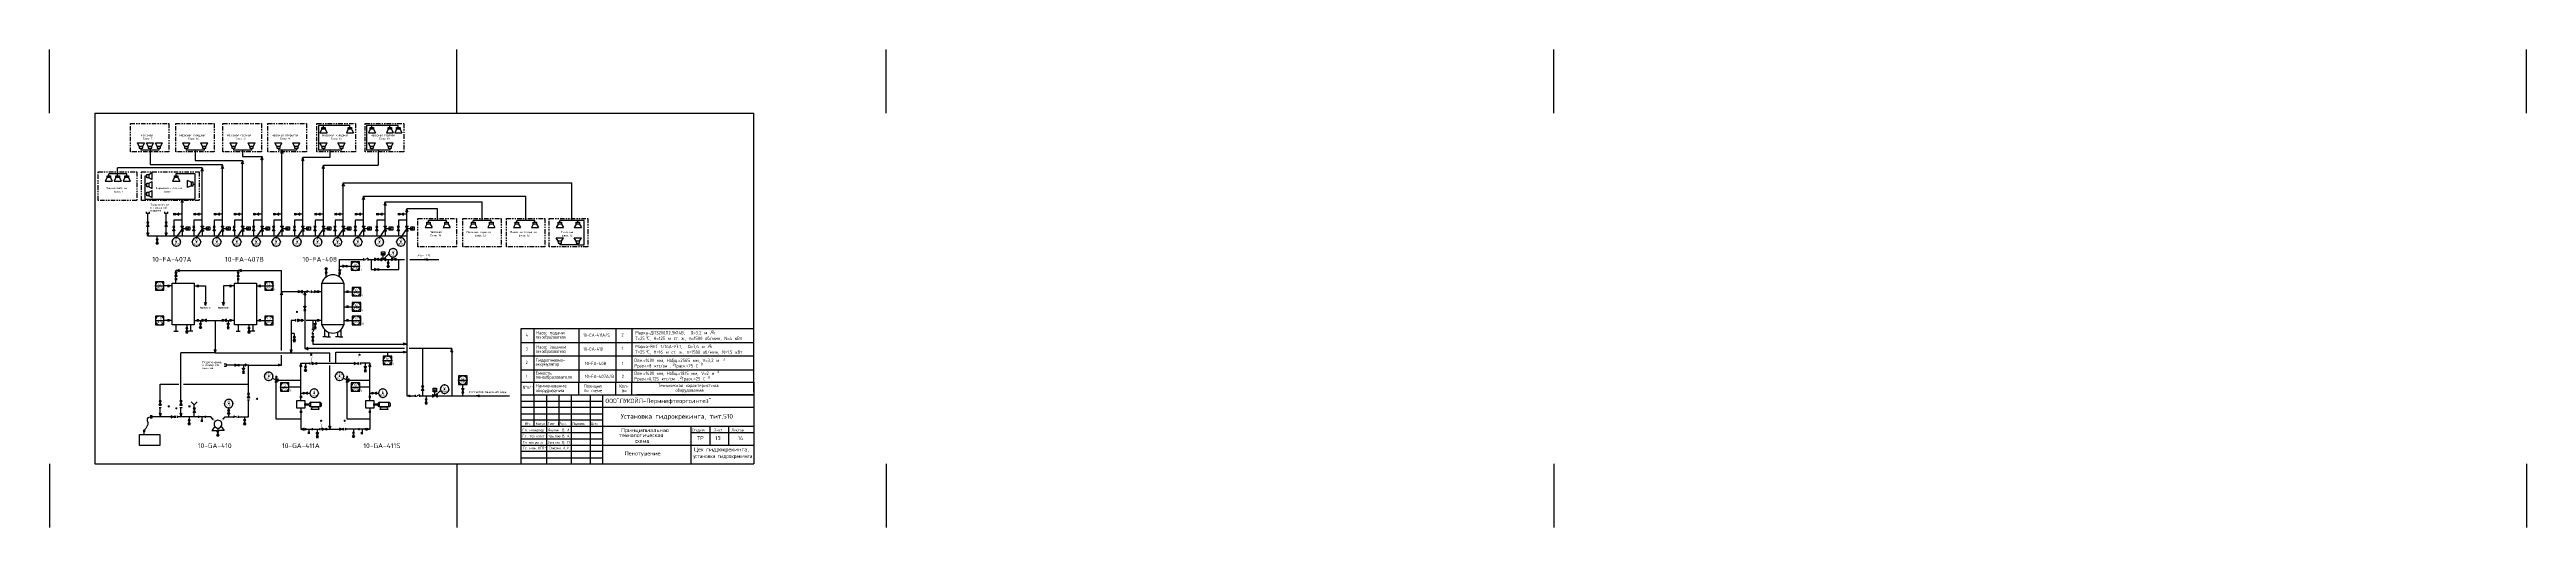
# Model space of a CAD drawing. Extents: x 189 to 392, y 167 to 206.
import ezdxf
from ezdxf.enums import TextEntityAlignment as Align

# ---------------------------------------------------------------- set-up
doc = ezdxf.new("R2010")
doc.units = 0
doc.linetypes.add('DASHED', pattern=[0.1875, 0.125, -0.0625])
doc.linetypes.add('PHANTOM', pattern=[0.84375, 0.375, -0.09375, 0.09375, -0.09375, 0.09375, -0.09375])
doc.layers.get('0').update_dxf_attribs({"linetype": 'CONTINUOUS'})
for name, color, linetype in [('1', 2, 'CONTINUOUS'), ('CORPORATSERV', 3, 'CONTINUOUS'), ('IN-ATTRIBS', 7, 'CONTINUOUS'), ('IN-SOFTWARE', 7, 'CONTINUOUS'), ('IN-TEXT', 1, 'CONTINUOUS')]:
    doc.layers.add(name, color=color, linetype=linetype)
doc.styles.add('ATTRIBS', font='SIMPLEX', dxfattribs={"width": 0.8, "height": 0.125})
doc.styles.add('NARROW', font='simplex', dxfattribs={"width": 0.75, "height": 0.1})
doc.styles.add('S1', font='SIMPLEX.shx')
doc.styles.get("Standard").update_dxf_attribs({"font": 'ISOCP'})
doc.styles.add('STYLE', font='txt.shx', dxfattribs={"width": 0.8, "height": 4})

# ---------------------------------------------------------------- blocks, each defined once
blk = doc.blocks.new('PE2')
for points in [[(0, 0, 0.150368), (0.19, 0.06, 0.150368)], [(0.12, 0, 0.206864), (0.19, 0.06, 0.206864)], [(0.12, 0, -0.206864), (0.19, -0.06, -0.206864)]]:
    blk.add_lwpolyline(points, format="xyb")
blk.add_arc((-0.01, -0.34), 0.336, 54.4623, 88.6678)
for points in [[(0, 0), (0.12, 0), (0.04, 0), (0.14, 0.01)], [(0, 0), (0.12, 0), (0.04, 0), (0.14, -0.01)], [(0.04, 0), (0.14, 0.01), (0.08, 0.01), (0.16, 0.02)], [(0.08, 0.01), (0.16, 0.02), (0.12, 0.02), (0.17, 0.03)], [(0.12, 0.02), (0.17, 0.03), (0.15, 0.04), (0.18, 0.05)], [(0.15, 0.04), (0.18, 0.05), (0.19, 0.06)], [(0.04, 0), (0.14, -0.01), (0.08, -0.01), (0.16, -0.02)], [(0.08, -0.01), (0.16, -0.02), (0.12, -0.02), (0.17, -0.03)], [(0.12, -0.02), (0.17, -0.03), (0.15, -0.04), (0.18, -0.05)], [(0.15, -0.04), (0.18, -0.05), (0.19, -0.06)]]:
    blk.add_solid(points)
blk = doc.blocks.new('PI35')
at = {"layer": 'IN-ATTRIBS'}
for p in [(-0.25, 0), (0, 0.25), (0, 0), (0.25, 0), (0, -0.25)]:
    blk.add_point(p, dxfattribs=at)
at = {"layer": 'IN-ATTRIBS', "style": 'ATTRIBS'}
blk.add_attdef('SYSCDV', text='', height=0.1, dxfattribs=at).set_placement((-0.31, 0.14), align=Align.RIGHT)
at = {"layer": 'IN-ATTRIBS', "style": 'ATTRIBS', "flags": 1}
blk.add_attdef('SYSCDI', text='', height=0.1, dxfattribs=at).set_placement((-0.31, 0.31), align=Align.RIGHT)
at = {"layer": 'IN-ATTRIBS', "style": 'S1'}
for tag, p in [('INSTTYPE', (0, 0.05)), ('TAGNUM', (0, -0.16)), ('MD', (0.4, -0.57)), ('SZ', (0.4, -0.7))]:
    blk.add_attdef(tag, text='', height=0.1, dxfattribs=at).set_placement(p, align=Align.CENTER)
at = {"layer": 'IN-ATTRIBS', "flags": 1}
for tag, style, width, p in [('DWGNO', 'ATTRIBS', 0.8, (0, 0.45)), ('FILENO', 'ATTRIBS', 0.8, (0, 0.31)), ('IDNUM', 'ATTRIBS', 0.8, (0.01, 0.58)), ('INSTALL', 'ATTRIBS', 0.8, (-0.09, -0.7)), ('DATE', 'ATTRIBS', 0.8, (-0.09, -0.97)), ('SERV', 'ATTRIBS', 0.8, (-0.08, -0.84)), ('CSYS', 'NARROW', 0.75, (-0.09, -1.24)), ('LOC', 'ATTRIBS', 0.8, (-0.08, -0.42)), ('DES', 'NARROW', 0.75, (-0.09, -1.1)), ('SIG', 'ATTRIBS', 0.8, (-0.09, -0.56))]:
    blk.add_attdef(tag, text='', height=0.1, dxfattribs=dict(at, style=style, width=width)).set_placement(p, align=Align.CENTER)
at = {"layer": 'IN-ATTRIBS', "style": 'S1'}
for tag, p in [('XT', (0.32, 0.26)), ('A1', (0.32, 0.12)), ('A2', (0.32, -0.03)), ('A3', (0.32, -0.18)), ('RES', (0.32, -0.34))]:
    blk.add_attdef(tag, p, '', height=0.1, dxfattribs=at)
blk = doc.blocks.new('-ARROW')
blk.add_line((0.09, 0), (0.12, 0))
for points in [[(0.09, 0), (0, 0), (0.09, 0), (0.12, 0.02)], [(0.09, 0), (0, 0), (0.09, 0), (0.12, -0.02)]]:
    blk.add_solid(points)
blk = doc.blocks.new('PI29')
at = {"layer": 'IN-ATTRIBS'}
for p in [(-0.25, 0), (0, 0.25), (0, 0), (0.25, 0), (0, -0.25)]:
    blk.add_point(p, dxfattribs=at)
at = {"layer": 'IN-ATTRIBS', "style": 'ATTRIBS'}
blk.add_attdef('SYSCDV', text='', height=0.1, dxfattribs=at).set_placement((-0.31, 0.14), align=Align.RIGHT)
at = {"layer": 'IN-ATTRIBS', "style": 'ATTRIBS', "flags": 1}
blk.add_attdef('SYSCDI', text='', height=0.1, dxfattribs=at).set_placement((-0.31, 0.31), align=Align.RIGHT)
at = {"layer": 'IN-ATTRIBS', "style": 'S1'}
for tag, p in [('INSTTYPE', (0, 0.05)), ('TAGNUM', (0, -0.16)), ('MD', (0.4, -0.57)), ('SZ', (0.4, -0.7))]:
    blk.add_attdef(tag, text='', height=0.1, dxfattribs=at).set_placement(p, align=Align.CENTER)
at = {"layer": 'IN-ATTRIBS', "flags": 1}
for tag, style, width, p in [('DWGNO', 'ATTRIBS', 0.8, (0, 0.45)), ('FILENO', 'ATTRIBS', 0.8, (0, 0.31)), ('IDNUM', 'ATTRIBS', 0.8, (0.01, 0.58)), ('INSTALL', 'ATTRIBS', 0.8, (-0.09, -0.7)), ('DATE', 'ATTRIBS', 0.8, (-0.09, -0.97)), ('SERV', 'ATTRIBS', 0.8, (-0.08, -0.84)), ('CSYS', 'NARROW', 0.75, (-0.09, -1.24)), ('LOC', 'ATTRIBS', 0.8, (-0.08, -0.42)), ('DES', 'NARROW', 0.75, (-0.09, -1.1)), ('SIG', 'ATTRIBS', 0.8, (-0.09, -0.56))]:
    blk.add_attdef(tag, text='', height=0.1, dxfattribs=dict(at, style=style, width=width)).set_placement(p, align=Align.CENTER)
at = {"layer": 'IN-ATTRIBS', "style": 'S1'}
for tag, p in [('XT', (0.32, 0.26)), ('A1', (0.32, 0.12)), ('A2', (0.32, -0.03)), ('A3', (0.32, -0.18)), ('RES', (0.32, -0.34))]:
    blk.add_attdef(tag, p, '', height=0.1, dxfattribs=at)
blk = doc.blocks.new('VALVTEXT')
at = {"layer": 'IN-ATTRIBS'}
for p in [(0, 0.0625), (0, 0), (0.25, 0.0625), (0.25, 0), (0, -0.0625), (0.25, -0.0625)]:
    blk.add_point(p, dxfattribs=at)
at = {"layer": 'IN-ATTRIBS', "style": 'S1', "flags": 1}
for tag, p in [('DWGNO', (0.125, 0.4375)), ('FILENO', (0.125, 0.3125)), ('IDNUM', (0.125, 0.5625))]:
    blk.add_attdef(tag, text='', height=0.1, dxfattribs=at).set_placement(p, align=Align.CENTER)
at = {"layer": 'IN-ATTRIBS', "style": 'S1'}
for tag, p in [('MODE', (0.125, 0.078125)), ('SIZE', (0.125, -0.1875))]:
    blk.add_attdef(tag, text='', height=0.1, dxfattribs=at).set_placement(p, align=Align.CENTER)

msp = doc.modelspace()

# ---------------------------------------------------------------- linework, layer by layer
at = {"color": 7}
for p, q in [((189.07, 200.56), (189.07, 205.76)), ((222.39, 200.56), (222.39, 205.76)), ((257.53, 200.56), (257.53, 205.76)), ((312.18, 200.56), (312.18, 205.76)), ((391.78, 200.56), (391.78, 205.76)), ((199.44, 190.37), (199.83, 190.94)), ((201.09, 190.37), (201.48, 190.94)), ((202.75, 190.37), (203.14, 190.94)), ((204.4, 190.37), (204.78, 190.94)), ((205.98, 190.37), (206.37, 190.94)), ((207.62, 190.37), (208.01, 190.94)), ((209.32, 190.37), (209.71, 190.94)), ((211.01, 190.37), (211.39, 190.94)), ((212.64, 190.37), (213.02, 190.94)), ((214.3, 190.37), (214.69, 190.94)), ((216.06, 190.37), (216.44, 190.94)), ((217.82, 190.37), (218.21, 190.94)), ((216.38, 188.59), (216.84, 189.04)), ((213.41, 188.04), (213.74, 188.04)), ((198.77, 186.42), (198.43, 186.42)), ((206.34, 186.42), (206.68, 186.42)), ((213.5, 185.95), (213.83, 185.95)), ((213.5, 184.72), (213.83, 184.72)), ((198.77, 183.6), (198.43, 183.6)), ((206.34, 183.6), (206.68, 183.6)), ((213.5, 183.6), (213.83, 183.6)), ((216.72, 181), (216.72, 180.68)), ((207.31, 178.88), (207.62, 178.72)), ((207.55, 178.89), (207.69, 179.03)), ((207.55, 178.82), (207.69, 178.96)), ((207.62, 178.72), (207.62, 179.06)), ((213.12, 178.88), (213.42, 178.72)), ((213.35, 178.89), (213.49, 179.03)), ((213.35, 178.82), (213.49, 178.96)), ((213.42, 178.72), (213.42, 179.06)), ((227.67, 178.54, 0.17), (246.7, 178.54, 0)), ((228.7, 177.51), (228.7, 178.54, -0.14)), ((232.39, 177.51, 1.03), (232.39, 178.54, 0.89)), ((235.4, 177.51, 0.17), (235.4, 178.54, 0.03)), ((236.71, 177.51, 0.17), (236.71, 178.54, 0.03)), ((209.64, 178.15), (208.66, 178.15)), ((215.28, 178.15), (214.46, 178.15)), ((220.6, 177.43), (221.06, 177.88)), ((222.89, 178.03), (222.89, 178.37)), ((227.67, 177.51, 0.17), (246.7, 177.51, 0.17)), ((227.67, 177, 0.86), (234.36, 177, 0.86)), ((227.67, 176.49, 0.86), (246.7, 176.49, 0.86)), ((231.79, 171.86, 0.86), (231.79, 177.51, 0.86)), ((233.33, 171.86, 0.86), (233.33, 177.51, 0.86)), ((234.36, 171.86, 0.86), (234.36, 177.51, 0.86)), ((246.7, 177.51, 0.17), (237.13, 177.51, 0.17)), ((227.67, 175.97, 0.86), (234.36, 175.97, 0.86)), ((227.67, 175.46, 0.86), (234.36, 175.46, 0.86)), ((227.67, 174.95, 0.86), (246.7, 174.95, 0.86)), ((227.67, 174.43, 0.86), (234.36, 174.43, 0.86)), ((241.55, 174.95, 0.86), (241.55, 171.86, 0.86)), ((241.55, 174.43, 0.86), (246.7, 174.43, 0.86)), ((243.1, 174.95, 0.86), (243.1, 173.4, 0.86)), ((244.64, 174.95, 0.86), (244.64, 173.4, 0.86)), ((227.67, 173.92, 0.86), (234.36, 173.92, 0.86)), ((227.67, 173.4, 0.86), (246.7, 173.4, 0.86)), ((227.67, 172.89, 0.86), (234.36, 172.89, 0.86)), ((227.67, 172.37, 0.86), (234.36, 172.37, 0.86)), ((189.07, 171.86), (189.07, 166.66)), ((222.39, 171.86), (222.39, 166.66)), ((246.68, 171.86), (246.7, 171.86)), ((257.53, 171.86), (257.53, 166.66)), ((312.18, 171.86), (312.18, 166.66)), ((391.78, 171.86), (391.78, 166.66))]:
    msp.add_line(p, q, dxfattribs=at)
at = {"color": 3}
for p, q in [((211.07, 199.54), (211.07, 197.54)), ((213.65, 199.54), (211.07, 199.54)), ((211.49, 199.39), (211.49, 199.54)), ((213.65, 199.39), (213.65, 199.54)), ((217.61, 199.54), (215.02, 199.54)), ((215.02, 199.54), (215.02, 197.54)), ((215.44, 199.39), (215.44, 199.54)), ((216.91, 199.39), (216.91, 199.54)), ((217.61, 199.39), (217.61, 199.54)), ((196.55, 197.69), (196.55, 197.54)), ((198.02, 197.54), (196.55, 197.54)), ((197.29, 197.69), (197.29, 197.54)), ((197.29, 197.54), (197.29, 196.35)), ((198.02, 197.69), (198.02, 197.54)), ((200.26, 197.69), (200.26, 197.54)), ((201.73, 197.54), (200.26, 197.54)), ((200.99, 197.54), (200.99, 196.67)), ((200.99, 196.67), (204.87, 196.67)), ((201.73, 197.69), (201.73, 197.54)), ((204.13, 197.69), (204.13, 197.54)), ((205.6, 197.54), (204.13, 197.54)), ((204.86, 197.54), (204.86, 197.01)), ((204.86, 197.01), (206.46, 197.01)), ((204.87, 191.29), (204.87, 196.67)), ((205.6, 197.69), (205.6, 197.54)), ((206.46, 191.29), (206.46, 197.01)), ((207.8, 197.69), (207.8, 197.54)), ((209.27, 197.54), (207.8, 197.54)), ((208.09, 191.29), (208.09, 197.54)), ((209.27, 197.69), (209.27, 197.54)), ((209.79, 191.29), (209.79, 196.94)), ((212.01, 196.94), (209.79, 196.94)), ((212.96, 197.54), (211.07, 197.54)), ((211.49, 197.69), (211.49, 197.54)), ((212.01, 197.54), (212.01, 196.94)), ((212.96, 197.69), (212.96, 197.54)), ((216.91, 197.54), (215.02, 197.54)), ((215.44, 197.69), (215.44, 197.54)), ((215.97, 197.54), (215.97, 196.3)), ((216.91, 197.69), (216.91, 197.54)), ((195.38, 195.59), (193.91, 195.59)), ((193.91, 195.44), (193.91, 195.59)), ((201.57, 196.08), (194.64, 196.08)), ((194.64, 195.59), (194.64, 196.08)), ((194.64, 195.44), (194.64, 195.59)), ((195.38, 195.44), (195.38, 195.59)), ((196.87, 195.41), (196.87, 193.94)), ((197.02, 195.41), (196.87, 195.41)), ((197.02, 194.68), (196.87, 194.68)), ((197.29, 196.35), (203.22, 196.35)), ((199.43, 195.63), (200.96, 195.63)), ((199.43, 195.44), (199.43, 195.63)), ((200.82, 194.76), (200.96, 194.76)), ((200.96, 195.63), (200.96, 193.53)), ((201.57, 191.29), (201.57, 196.08)), ((203.22, 191.29), (203.22, 196.35)), ((211.48, 191.29), (211.48, 196.3)), ((211.48, 196.3), (215.97, 196.3)), ((213.11, 191.29), (213.11, 194.86)), ((213.11, 194.86), (231.82, 194.86)), ((231.82, 191.78), (231.82, 194.86)), ((197.02, 193.94), (196.87, 193.94)), ((196.87, 193.94), (196.87, 193.53)), ((196.87, 193.53), (200.96, 193.53)), ((199.92, 191.29), (199.92, 193.53)), ((214.77, 191.29), (214.77, 193.76)), ((214.77, 193.76), (228.06, 193.76)), ((216.53, 191.29), (216.53, 193.29)), ((216.53, 193.29), (224.48, 193.29)), ((218.3, 191.29), (218.3, 192.73)), ((220.82, 192.73), (218.3, 192.73)), ((220.82, 191.78), (220.82, 192.73)), ((224.48, 191.78), (224.48, 193.29)), ((228.06, 191.78), (228.06, 193.76)), ((199.92, 190.94), (199.92, 190.5)), ((201.57, 190.94), (201.57, 190.5)), ((203.22, 190.94), (203.22, 190.5)), ((204.87, 190.94), (204.87, 190.5)), ((206.46, 190.94), (206.46, 190.5)), ((208.09, 190.94), (208.09, 190.5)), ((209.79, 190.94), (209.79, 190.5)), ((211.48, 190.94), (211.48, 190.5)), ((213.11, 190.94), (213.11, 190.5)), ((214.77, 190.94), (214.77, 190.5)), ((216.53, 190.94), (216.53, 190.5)), ((218.3, 190.94), (218.3, 190.5)), ((220.09, 191.63), (220.09, 191.78)), ((221.56, 191.78), (220.09, 191.78)), ((221.56, 191.63), (221.56, 191.78)), ((223.75, 191.63), (223.75, 191.78)), ((225.22, 191.78), (223.75, 191.78)), ((225.22, 191.63), (225.22, 191.78)), ((227.32, 191.63), (227.32, 191.78)), ((228.79, 191.78), (227.32, 191.78)), ((228.79, 191.63), (228.79, 191.78)), ((232.81, 191.78), (230.83, 191.78)), ((230.83, 191.63), (230.83, 191.78)), ((232.3, 191.63), (232.3, 191.78)), ((232.81, 189.78), (232.81, 191.78)), ((218.3, 190.5), (197.1, 190.5)), ((218.3, 190.5), (218.3, 177.43)), ((230.83, 189.93), (230.83, 189.78)), ((232.3, 189.78), (230.83, 189.78)), ((232.3, 189.93), (232.3, 189.78)), ((232.3, 189.78), (232.81, 189.78)), ((199.41, 187.68), (208.06, 187.68)), ((199.41, 187.53), (199.41, 187.68)), ((199.41, 187), (199.41, 187.18)), ((204.5, 187.53), (204.5, 187.68)), ((204.5, 187), (204.5, 187.18)), ((208.06, 181.15), (208.06, 187.68)), ((209.43, 185.95), (208.06, 185.95)), ((210.13, 185.95), (209.78, 185.95)), ((209.96, 185.95), (209.96, 184.76)), ((210.48, 185.95), (211.02, 185.95)), ((201.25, 183.6), (201.55, 183.6)), ((201.9, 183.6), (203.21, 183.6)), ((202.62, 183.6), (202.62, 180.94)), ((203.56, 183.6), (203.86, 183.6)), ((209.96, 184.41), (209.96, 181.29)), ((211.02, 183.6), (210.61, 183.6)), ((210.61, 183.6), (210.61, 182.85)), ((210.61, 182.51), (210.61, 182.29)), ((202.62, 180.94), (212, 180.94)), ((208.06, 179.95), (208.06, 180.76)), ((218.11, 181.29), (209.96, 181.29)), ((210.61, 181.94), (210.61, 181.67)), ((210.61, 181.67), (218.3, 181.67)), ((212, 180.22), (212, 180.94)), ((212.5, 180.09), (212.5, 181)), ((212.5, 181), (218.3, 181)), ((221.98, 181.29), (218.5, 181.29)), ((221.98, 181.29), (221.98, 177.43)), ((205.35, 179.95), (208.06, 179.95)), ((205.35, 177.62), (205.35, 179.95)), ((209.64, 177.38), (209.64, 180.09)), ((209.64, 180.09), (210.39, 180.09)), ((210.92, 180.09), (214, 180.09)), ((212, 174.69), (212, 179.92)), ((215.28, 180.09), (214.53, 180.09)), ((215.28, 177.38), (215.28, 180.09)), ((205.35, 175.72), (205.35, 177.1)), ((218.3, 177.43), (219, 177.43)), ((219.34, 177.43), (220.43, 177.43)), ((220.78, 177.43), (226.72, 177.43)), ((199.01, 175.72), (197.48, 175.72)), ((201.4, 175.72), (199.53, 175.72)), ((202.26, 175.72), (201.4, 175.72)), ((202.42, 175.52), (202.26, 175.72)), ((203.27, 175.52), (203.43, 175.72)), ((203.43, 175.72), (204.15, 175.72)), ((204.5, 175.72), (205.35, 175.72)), ((209.64, 176.07), (209.64, 174.69)), ((209.64, 174.69), (211.21, 174.69)), ((211.73, 174.69), (212.79, 174.69)), ((215.28, 174.69), (213.31, 174.69)), ((215.28, 176.07), (215.28, 174.69))]:
    msp.add_line(p, q, dxfattribs=at)
at = {"color": 5}
for p, q in [((211.35, 199.24), (211.2, 198.95)), ((211.2, 198.95), (211.78, 198.95)), ((211.63, 199.24), (211.78, 198.95)), ((213.51, 199.24), (213.36, 198.95)), ((213.36, 198.95), (213.94, 198.95)), ((213.79, 199.24), (213.94, 198.95)), ((215.3, 199.24), (215.16, 198.95)), ((215.16, 198.95), (215.73, 198.95)), ((215.59, 199.24), (215.73, 198.95)), ((216.77, 199.24), (216.63, 198.95)), ((216.63, 198.95), (217.2, 198.95)), ((217.06, 199.24), (217.2, 198.95)), ((217.47, 199.24), (217.32, 198.95)), ((217.32, 198.95), (217.9, 198.95)), ((217.75, 199.24), (217.9, 198.95)), ((196.26, 198.13), (196.84, 198.13)), ((196.41, 197.84), (196.26, 198.13)), ((196.69, 197.84), (196.84, 198.13)), ((197, 198.13), (197.57, 198.13)), ((197.15, 197.84), (197, 198.13)), ((197.43, 197.84), (197.57, 198.13)), ((197.73, 198.13), (198.31, 198.13)), ((197.88, 197.84), (197.73, 198.13)), ((198.16, 197.84), (198.31, 198.13)), ((200.12, 197.84), (199.97, 198.13)), ((199.97, 198.13), (200.55, 198.13)), ((200.4, 197.84), (200.55, 198.13)), ((201.44, 198.13), (202.02, 198.13)), ((201.59, 197.84), (201.44, 198.13)), ((201.87, 197.84), (202.02, 198.13)), ((203.84, 198.13), (204.42, 198.13)), ((203.99, 197.84), (203.84, 198.13)), ((204.27, 197.84), (204.42, 198.13)), ((205.46, 197.84), (205.31, 198.13)), ((205.31, 198.13), (205.89, 198.13)), ((205.74, 197.84), (205.89, 198.13)), ((207.51, 198.13), (208.09, 198.13)), ((207.66, 197.84), (207.51, 198.13)), ((207.94, 197.84), (208.09, 198.13)), ((209.12, 197.84), (208.98, 198.13)), ((208.98, 198.13), (209.55, 198.13)), ((209.41, 197.84), (209.55, 198.13)), ((211.35, 197.84), (211.2, 198.13)), ((211.2, 198.13), (211.78, 198.13)), ((211.63, 197.84), (211.78, 198.13)), ((212.67, 198.13), (213.25, 198.13)), ((212.82, 197.84), (212.67, 198.13)), ((213.1, 197.84), (213.25, 198.13)), ((215.16, 198.13), (215.73, 198.13)), ((215.3, 197.84), (215.16, 198.13)), ((215.59, 197.84), (215.73, 198.13)), ((216.77, 197.84), (216.63, 198.13)), ((216.63, 198.13), (217.2, 198.13)), ((217.06, 197.84), (217.2, 198.13)), ((193.77, 195.28), (193.62, 195)), ((193.62, 195), (194.2, 195)), ((194.05, 195.28), (194.2, 195)), ((194.5, 195.28), (194.35, 195)), ((194.35, 195), (194.93, 195)), ((194.78, 195.28), (194.93, 195)), ((195.24, 195.28), (195.09, 195)), ((195.09, 195), (195.66, 195)), ((195.52, 195.28), (195.66, 195)), ((197.18, 195.55), (197.46, 195.7)), ((197.18, 195.27), (197.46, 195.12)), ((197.18, 194.82), (197.46, 194.97)), ((197.46, 195.12), (197.46, 195.7)), ((197.46, 194.39), (197.46, 194.97)), ((199.29, 195.28), (199.14, 195)), ((199.14, 195), (199.72, 195)), ((199.57, 195.28), (199.72, 195)), ((200.66, 194.91), (200.37, 195.05)), ((200.37, 194.48), (200.37, 195.05)), ((200.66, 194.62), (200.37, 194.48)), ((197.18, 194.54), (197.46, 194.39)), ((197.18, 194.08), (197.46, 194.23)), ((197.18, 193.8), (197.46, 193.65)), ((197.46, 193.65), (197.46, 194.23)), ((196.99, 192.34), (196.99, 192.49)), ((197.22, 192.34), (196.99, 192.34)), ((197.1, 191.63), (197.1, 192.34)), ((197.1, 190.5), (197.1, 191.28)), ((197.22, 192.49), (197.22, 192.34)), ((198.49, 192.34), (198.49, 192.49)), ((198.72, 192.34), (198.49, 192.34)), ((198.6, 191.63), (198.6, 192.34)), ((198.6, 190.5), (198.6, 191.28)), ((198.72, 192.49), (198.72, 192.34)), ((199.23, 191.8), (199.23, 191.29)), ((199.92, 191.8), (199.23, 191.8)), ((199.23, 190.94), (199.23, 190.5)), ((200.88, 191.8), (200.88, 191.29)), ((201.57, 191.8), (200.88, 191.8)), ((200.88, 190.94), (200.88, 190.5)), ((202.54, 191.8), (202.54, 191.29)), ((203.22, 191.8), (202.54, 191.8)), ((202.54, 190.94), (202.54, 190.5)), ((204.19, 191.8), (204.19, 191.29)), ((204.87, 191.8), (204.19, 191.8)), ((204.19, 190.94), (204.19, 190.5)), ((205.77, 191.8), (205.77, 191.29)), ((206.46, 191.8), (205.77, 191.8)), ((205.77, 190.94), (205.77, 190.5)), ((207.41, 191.8), (207.41, 191.29)), ((208.09, 191.8), (207.41, 191.8)), ((207.41, 190.94), (207.41, 190.5)), ((209.11, 191.8), (209.11, 191.29)), ((209.79, 191.8), (209.11, 191.8)), ((209.11, 190.94), (209.11, 190.5)), ((210.8, 191.8), (210.8, 191.29)), ((211.48, 191.8), (210.8, 191.8)), ((210.8, 190.94), (210.8, 190.5)), ((212.43, 191.8), (212.43, 191.29)), ((213.11, 191.8), (212.43, 191.8)), ((212.43, 190.94), (212.43, 190.5)), ((214.09, 191.8), (214.09, 191.29)), ((214.77, 191.8), (214.09, 191.8)), ((214.09, 190.94), (214.09, 190.5)), ((215.85, 191.8), (215.85, 191.29)), ((216.53, 191.8), (215.85, 191.8)), ((215.85, 190.94), (215.85, 190.5)), ((218.3, 191.8), (217.62, 191.8)), ((217.62, 191.8), (217.62, 191.29)), ((217.62, 190.94), (217.62, 190.5)), ((219.95, 191.47), (219.8, 191.19)), ((219.8, 191.19), (220.38, 191.19)), ((220.23, 191.47), (220.38, 191.19)), ((221.42, 191.47), (221.27, 191.19)), ((221.27, 191.19), (221.85, 191.19)), ((221.7, 191.47), (221.85, 191.19)), ((223.61, 191.47), (223.46, 191.19)), ((223.46, 191.19), (224.04, 191.19)), ((223.89, 191.47), (224.04, 191.19)), ((225.08, 191.47), (224.93, 191.19)), ((224.93, 191.19), (225.51, 191.19)), ((225.36, 191.47), (225.51, 191.19)), ((227.18, 191.47), (227.04, 191.19)), ((227.04, 191.19), (227.61, 191.19)), ((227.46, 191.47), (227.61, 191.19)), ((228.65, 191.47), (228.5, 191.19)), ((228.5, 191.19), (229.08, 191.19)), ((228.93, 191.47), (229.08, 191.19)), ((230.69, 191.47), (230.54, 191.19)), ((230.54, 191.19), (231.12, 191.19)), ((230.97, 191.47), (231.12, 191.19)), ((232.16, 191.47), (232.01, 191.19)), ((232.01, 191.19), (232.59, 191.19)), ((232.44, 191.47), (232.59, 191.19)), ((212.81, 187.5), (212.81, 188.59)), ((212.81, 188.59), (214.77, 188.59)), ((215.12, 188.59), (215.65, 188.59)), ((215.38, 188.59), (215.38, 187.76)), ((216, 188.59), (216.21, 188.59)), ((216.55, 188.59), (217.05, 188.59)), ((217.4, 188.59), (218.11, 188.59)), ((217.66, 187.76), (217.66, 188.59)), ((218.55, 188.59), (220.93, 188.59)), ((230.54, 190.37), (231.12, 190.37)), ((230.69, 190.08), (230.54, 190.37)), ((230.97, 190.08), (231.12, 190.37)), ((232.16, 190.08), (232.01, 190.37)), ((232.01, 190.37), (232.59, 190.37)), ((232.44, 190.08), (232.59, 190.37)), ((215.38, 187.76), (215.65, 187.76)), ((216, 187.76), (217.66, 187.76)), ((201.25, 186.42), (201.82, 186.42)), ((201.82, 186.42), (201.82, 184.81)), ((203.29, 186.42), (203.29, 184.81)), ((203.86, 186.42), (203.29, 186.42)), ((209.23, 183.6), (208.83, 183.6)), ((208.83, 183.6), (208.83, 180.94)), ((209.88, 183.6), (209.75, 183.6)), ((210.61, 183.6), (210.07, 183.6)), ((211.59, 182.26), (211.59, 182.84)), ((211.89, 182.64), (211.89, 182.26)), ((212.62, 182.64), (212.62, 182.26)), ((212.93, 182.26), (212.93, 182.84)), ((199.82, 177.01), (199.82, 180.94)), ((202.62, 180.94), (199.82, 180.94)), ((211.74, 182.26), (211.44, 182.26)), ((211.74, 182.26), (212.05, 182.26)), ((212.77, 182.26), (212.47, 182.26)), ((212.77, 182.26), (213.08, 182.26)), ((219.61, 178.21), (219.61, 181.29)), ((203.37, 180.06), (203.52, 180.06)), ((203.52, 179.83), (203.37, 179.83)), ((203.52, 180.06), (203.52, 179.83)), ((204.22, 179.95), (203.52, 179.95)), ((205.35, 179.95), (204.57, 179.95)), ((207.62, 175.51), (207.62, 178.54)), ((207.79, 178.72), (209.64, 178.72)), ((213.42, 175.51), (213.42, 178.54)), ((213.59, 178.72), (215.28, 178.72)), ((198.13, 177.01), (198.13, 178.38)), ((198.13, 178.38), (199.65, 178.38)), ((198.13, 175.72), (198.13, 176.48)), ((199.82, 175.72), (199.82, 176.48)), ((200.02, 178.38), (205.35, 178.38)), ((200.91, 176.7), (200.67, 176.94)), ((200.91, 176.7), (201.15, 176.94)), ((200.91, 176.42), (200.91, 176.7)), ((219.61, 177.43), (219.61, 177.87)), ((197.29, 175.83), (197.44, 175.83)), ((197.44, 175.6), (197.29, 175.6)), ((197.44, 175.83), (197.44, 175.6)), ((200.91, 175.72), (200.91, 176.07)), ((209.64, 175.51), (207.62, 175.51)), ((215.28, 175.51), (213.42, 175.51))]:
    msp.add_line(p, q, dxfattribs=at)
at = {"color": 2, "linetype": 'CONTINUOUS'}
for p, q in [((199.25, 192.2), (199.25, 192.38)), ((200.9, 192.2), (200.9, 192.38)), ((202.56, 192.2), (202.56, 192.38)), ((204.2, 192.2), (204.2, 192.38)), ((205.79, 192.2), (205.79, 192.38)), ((207.43, 192.2), (207.43, 192.38)), ((209.13, 192.2), (209.13, 192.38)), ((210.81, 192.2), (210.81, 192.38)), ((212.44, 192.2), (212.44, 192.38)), ((214.11, 192.2), (214.11, 192.38)), ((215.86, 192.2), (215.86, 192.38)), ((217.63, 192.2), (217.63, 192.38)), ((197.95, 189.84), (197.78, 189.84)), ((215.12, 188.68), (214.93, 188.58)), ((211.62, 187.91), (211.8, 187.91)), ((216.86, 187.92), (216.69, 187.92)), ((210.13, 186.04), (210.33, 185.94)), ((200.38, 182.57), (200.21, 182.57)), ((201.51, 182.94), (201.33, 182.94)), ((203.6, 182.94), (203.78, 182.94)), ((205.48, 182.57), (205.3, 182.57)), ((210.7, 182.85), (210.61, 182.66)), ((210.73, 182.94), (210.9, 182.94)), ((209.19, 181.85), (209.01, 181.85)), ((204.86, 179.28), (205.03, 179.28)), ((210.09, 179.42), (209.92, 179.42)), ((214.82, 179.42), (215, 179.42)), ((219.34, 177.52), (219.15, 177.42)), ((219.97, 176.76), (219.8, 176.76)), ((200.58, 175.05), (200.4, 175.05)), ((201.27, 175.8), (201.27, 175.63)), ((201.79, 175.8), (201.79, 175.63)), ((204.15, 175.8), (204.34, 175.71)), ((205.12, 175.05), (204.95, 175.05)), ((210.02, 174.78), (210.02, 174.61)), ((210.55, 174.78), (210.55, 174.61)), ((214.37, 174.78), (214.37, 174.61)), ((214.9, 174.78), (214.9, 174.61)), ((202.92, 174.12), (202.75, 174.12)), ((210.9, 174.03), (211.07, 174.03)), ((214.02, 174.03), (213.85, 174.03))]:
    msp.add_line(p, q, dxfattribs=at)
at = {"color": 2}
for p, q in [((199.92, 192.29), (199.66, 192.29)), ((199.92, 191.29), (199.96, 191.29)), ((199.92, 191.12), (200.4, 191.12)), ((199.92, 190.94), (199.96, 190.94)), ((200.4, 191.26), (200.4, 190.98)), ((201.57, 192.29), (201.31, 192.29)), ((201.57, 191.29), (201.61, 191.29)), ((201.57, 191.12), (202.05, 191.12)), ((201.57, 190.94), (201.61, 190.94)), ((202.05, 191.26), (202.05, 190.98)), ((203.22, 192.29), (202.97, 192.29)), ((203.22, 191.29), (203.27, 191.29)), ((203.22, 191.12), (203.7, 191.12)), ((203.22, 190.94), (203.27, 190.94)), ((203.7, 191.26), (203.7, 190.98)), ((204.87, 192.29), (204.61, 192.29)), ((204.87, 191.29), (204.91, 191.29)), ((204.87, 191.12), (205.35, 191.12)), ((204.87, 190.94), (204.91, 190.94)), ((205.35, 191.26), (205.35, 190.98)), ((206.46, 192.29), (206.2, 192.29)), ((206.46, 191.29), (206.5, 191.29)), ((206.46, 191.12), (206.94, 191.12)), ((206.46, 190.94), (206.5, 190.94)), ((206.94, 191.26), (206.94, 190.98)), ((208.09, 192.29), (207.84, 192.29)), ((208.09, 191.29), (208.14, 191.29)), ((208.09, 191.12), (208.57, 191.12)), ((208.09, 190.94), (208.14, 190.94)), ((208.57, 191.26), (208.57, 190.98)), ((209.79, 192.29), (209.54, 192.29)), ((209.79, 191.29), (209.84, 191.29)), ((209.79, 191.12), (210.27, 191.12)), ((209.79, 190.94), (209.84, 190.94)), ((210.27, 191.26), (210.27, 190.98)), ((211.48, 192.29), (211.22, 192.29)), ((211.48, 191.29), (211.52, 191.29)), ((211.48, 191.12), (211.96, 191.12)), ((211.48, 190.94), (211.52, 190.94)), ((211.96, 191.26), (211.96, 190.98)), ((213.11, 192.29), (212.86, 192.29)), ((213.11, 191.29), (213.15, 191.29)), ((213.11, 191.12), (213.59, 191.12)), ((213.11, 190.94), (213.15, 190.94)), ((213.59, 191.26), (213.59, 190.98)), ((214.77, 192.29), (214.52, 192.29)), ((214.77, 191.29), (214.82, 191.29)), ((214.77, 191.12), (215.25, 191.12)), ((214.77, 190.94), (214.82, 190.94)), ((215.25, 191.26), (215.25, 190.98)), ((216.53, 192.29), (216.28, 192.29)), ((216.53, 191.29), (216.57, 191.29)), ((216.53, 191.12), (217.01, 191.12)), ((216.53, 190.94), (216.57, 190.94)), ((217.01, 191.26), (217.01, 190.98)), ((218.3, 192.29), (218.04, 192.29)), ((218.3, 191.29), (218.34, 191.29)), ((218.3, 191.12), (218.78, 191.12)), ((218.3, 190.94), (218.34, 190.94)), ((218.78, 191.26), (218.78, 190.98)), ((197.86, 190.5), (197.86, 190.25)), ((214.77, 188.68), (214.77, 188.5)), ((215.12, 188.68), (215.12, 188.5)), ((216.21, 188.59), (216.21, 188.63)), ((216.24, 189.07), (216.52, 189.07)), ((216.38, 188.59), (216.38, 189.07)), ((216.55, 188.59), (216.55, 188.63)), ((216.77, 188.59), (216.77, 188.34)), ((198.77, 186.33), (198.77, 186.5)), ((198.85, 186.33), (198.85, 186.5)), ((199.5, 187), (199.32, 187)), ((199.5, 186.92), (199.32, 186.92)), ((199.41, 186.66), (199.41, 186.92)), ((201.17, 186.33), (201.17, 186.5)), ((201.25, 186.33), (201.25, 186.5)), ((203.86, 186.33), (203.86, 186.5)), ((203.94, 186.33), (203.94, 186.5)), ((204.59, 187), (204.42, 187)), ((204.59, 186.92), (204.42, 186.92)), ((204.5, 186.66), (204.5, 186.92)), ((206.26, 186.33), (206.26, 186.5)), ((206.34, 186.33), (206.34, 186.5)), ((211.8, 187.5), (211.62, 187.5)), ((211.8, 187.42), (211.62, 187.42)), ((211.71, 187.16), (211.71, 187.42)), ((212.72, 187.5), (212.9, 187.5)), ((212.72, 187.42), (212.9, 187.42)), ((212.81, 188.04), (213.06, 188.04)), ((212.81, 187.16), (212.81, 187.42)), ((199.11, 186.42), (198.85, 186.42)), ((200.91, 186.42), (201.17, 186.42)), ((204.2, 186.42), (203.94, 186.42)), ((206, 186.42), (206.26, 186.42)), ((210.13, 186.04), (210.13, 185.86)), ((210.48, 186.04), (210.48, 185.86)), ((211.02, 185.86), (211.02, 186.04)), ((211.1, 185.86), (211.1, 186.04)), ((211.36, 185.95), (211.1, 185.95)), ((213.16, 185.95), (213.42, 185.95)), ((213.16, 184.72), (213.42, 184.72)), ((213.42, 185.86), (213.42, 186.04)), ((213.42, 184.64), (213.42, 184.81)), ((213.5, 185.86), (213.5, 186.04)), ((213.5, 184.64), (213.5, 184.81)), ((198.77, 183.52), (198.77, 183.69)), ((198.85, 183.52), (198.85, 183.69)), ((199.11, 183.6), (198.85, 183.6)), ((199.24, 182.72), (199.59, 182.72)), ((199.41, 183.24), (199.41, 182.72)), ((200.3, 183.24), (200.3, 182.99)), ((200.78, 182.72), (200.43, 182.72)), ((200.6, 183.24), (200.6, 182.72)), ((200.91, 183.6), (201.17, 183.6)), ((201.17, 183.52), (201.17, 183.69)), ((201.25, 183.52), (201.25, 183.69)), ((201.42, 183.6), (201.42, 183.35)), ((203.69, 183.6), (203.69, 183.35)), ((203.86, 183.52), (203.86, 183.69)), ((203.94, 183.52), (203.94, 183.69)), ((204.2, 183.6), (203.94, 183.6)), ((204.33, 182.72), (204.68, 182.72)), ((204.51, 183.24), (204.51, 182.72)), ((205.39, 183.24), (205.39, 182.99)), ((205.87, 182.72), (205.52, 182.72)), ((205.7, 183.24), (205.7, 182.72)), ((206, 183.6), (206.26, 183.6)), ((206.26, 183.52), (206.26, 183.69)), ((206.34, 183.52), (206.34, 183.69)), ((209.1, 182.52), (208.83, 182.52)), ((209.1, 182.52), (209.1, 182.27)), ((209.23, 183.52), (209.23, 183.69)), ((209.4, 183.52), (209.4, 183.69)), ((210.7, 182.85), (210.53, 182.85)), ((210.7, 182.51), (210.53, 182.51)), ((210.82, 183.6), (210.82, 183.35)), ((211.02, 183.52), (211.02, 183.69)), ((211.1, 183.52), (211.1, 183.69)), ((211.36, 183.6), (211.1, 183.6)), ((213.16, 183.6), (213.42, 183.6)), ((213.42, 183.52), (213.42, 183.69)), ((213.5, 183.52), (213.5, 183.69)), ((204.94, 179.95), (204.94, 179.69)), ((207.53, 178.54), (207.62, 178.72)), ((207.7, 178.54), (207.53, 178.54)), ((207.79, 178.81), (207.62, 178.72)), ((207.62, 178.72), (207.79, 178.63)), ((207.62, 178.72), (207.7, 178.54)), ((207.79, 178.63), (207.79, 178.81)), ((210.01, 180.09), (210.01, 179.83)), ((210.39, 180), (210.39, 180.17)), ((210.57, 180), (210.57, 180.17)), ((213.33, 178.54), (213.42, 178.72)), ((213.51, 178.54), (213.33, 178.54)), ((213.59, 178.81), (213.42, 178.72)), ((213.42, 178.72), (213.51, 178.54)), ((213.42, 178.72), (213.59, 178.63)), ((213.59, 178.63), (213.59, 178.81)), ((214.35, 180), (214.35, 180.17)), ((214.53, 180), (214.53, 180.17)), ((214.91, 180.09), (214.91, 179.83)), ((198.04, 176.66), (198.21, 176.66)), ((198.04, 176.48), (198.21, 176.48)), ((199.74, 176.66), (199.91, 176.66)), ((199.74, 176.48), (199.91, 176.48)), ((205.26, 177.27), (205.43, 177.27)), ((205.26, 177.1), (205.43, 177.1)), ((209.73, 177.38), (209.55, 177.38)), ((209.73, 177.3), (209.55, 177.3)), ((209.64, 177.04), (209.64, 177.3)), ((209.64, 176.41), (209.64, 176.15)), ((215.36, 177.38), (215.19, 177.38)), ((215.36, 177.3), (215.19, 177.3)), ((215.28, 177.04), (215.28, 177.3)), ((215.28, 176.41), (215.28, 176.15)), ((219, 177.52), (219, 177.34)), ((219.34, 177.52), (219.34, 177.34)), ((219.89, 177.43), (219.89, 177.17)), ((220.43, 177.43), (220.43, 177.47)), ((220.46, 177.91), (220.74, 177.91)), ((220.6, 177.43), (220.6, 177.91)), ((220.78, 177.43), (220.78, 177.47)), ((222.89, 177.43), (222.89, 177.68)), ((196.72, 174.61), (196.89, 174.61)), ((196.72, 174.53), (196.89, 174.53)), ((196.81, 174.27), (196.81, 174.53)), ((199.35, 175.63), (199.35, 175.8)), ((199.53, 175.63), (199.53, 175.8)), ((200.49, 175.72), (200.49, 175.46)), ((201.44, 175.45), (201.62, 175.45)), ((201.44, 175.37), (201.62, 175.37)), ((201.53, 175.72), (201.53, 175.45)), ((202.84, 174.79), (202.84, 174.53)), ((204.15, 175.8), (204.15, 175.63)), ((204.5, 175.8), (204.5, 175.63)), ((205.03, 175.72), (205.03, 175.46)), ((209.73, 176.15), (209.55, 176.15)), ((209.73, 176.07), (209.55, 176.07)), ((210.37, 174.43), (210.2, 174.43)), ((210.37, 174.35), (210.2, 174.35)), ((210.28, 174.69), (210.28, 174.43)), ((210.98, 174.69), (210.98, 174.44)), ((211.21, 174.61), (211.21, 174.78)), ((211.38, 174.61), (211.38, 174.78)), ((213.13, 174.61), (213.13, 174.78)), ((213.31, 174.61), (213.31, 174.78)), ((213.94, 174.69), (213.94, 174.44)), ((214.55, 174.43), (214.72, 174.43)), ((214.55, 174.35), (214.72, 174.35)), ((214.64, 174.69), (214.64, 174.43)), ((215.36, 176.15), (215.19, 176.15)), ((215.36, 176.07), (215.19, 176.07))]:
    msp.add_line(p, q, dxfattribs=at)
at = {"linetype": 'CONTINUOUS'}
for p, q in [((213.74, 188.04), (214.44, 188.04)), ((197.74, 186.42), (198.43, 186.42)), ((206.68, 186.42), (207.37, 186.42)), ((213.83, 185.95), (214.53, 185.95)), ((213.83, 184.72), (214.53, 184.72)), ((197.74, 183.6), (198.43, 183.6)), ((206.68, 183.6), (207.37, 183.6)), ((213.83, 183.6), (214.53, 183.6)), ((216.37, 180.33), (217.07, 180.33)), ((222.54, 178.71), (223.24, 178.71)), ((207.96, 178.15), (208.66, 178.15)), ((213.76, 178.15), (214.46, 178.15))]:
    msp.add_line(p, q, dxfattribs=at)
msp.add_line((246.7, 178.54, 0), (246.7, 171.86))
at = {"color": 7, "linetype": 'CONTINUOUS'}
for p, q in [((203.73, 176.26), (203.73, 176.44)), ((209.64, 177.65), (209.84, 177.65)), ((210.19, 177.65), (210.37, 177.65)), ((215.28, 177.65), (215.48, 177.65)), ((215.83, 177.65), (216.01, 177.65)), ((228.7, 177.51), (228.7, 174.95)), ((229.73, 177.51), (229.73, 171.86)), ((230.76, 177.51), (230.76, 174.95)), ((203.73, 175.72), (203.73, 175.92))]:
    msp.add_line(p, q, dxfattribs=at)
at = {"color": 6}
for p, q in [((210.49, 176.32), (210.59, 176.53)), ((210.59, 176.53), (211.04, 176.53)), ((211.13, 176.32), (211.04, 176.53)), ((216.13, 176.32), (216.22, 176.53)), ((216.22, 176.53), (216.68, 176.53)), ((216.77, 176.32), (216.68, 176.53)), ((211.13, 176.32), (210.49, 176.32)), ((216.77, 176.32), (216.13, 176.32))]:
    msp.add_line(p, q, dxfattribs=at)
at = {"color": 6, "linetype": 'CONTINUOUS'}
for p, q in [((202.6, 174.91), (202.36, 174.6)), ((202.36, 174.6), (202.86, 174.6)), ((202.41, 175.49), (202.47, 175.55)), ((203.36, 174.6), (202.86, 174.6)), ((203.11, 174.92), (203.36, 174.6))]:
    msp.add_line(p, q, dxfattribs=at)
at = {"color": 7, "linetype": 'PHANTOM'}
for points in [[(195.68, 199.71), (198.84, 199.71), (198.84, 197.38), (195.68, 197.38)], [(199.39, 199.71), (202.55, 199.71), (202.55, 197.38), (199.39, 197.38)], [(203.26, 199.71), (206.42, 199.71), (206.42, 197.38), (203.26, 197.38)], [(206.93, 199.71), (210.09, 199.71), (210.09, 197.38), (206.93, 197.38)], [(210.95, 199.71), (214.1, 199.71), (214.1, 197.38), (210.95, 197.38)], [(214.9, 199.71), (218.06, 199.71), (218.06, 197.38), (214.9, 197.38)], [(193.04, 195.75), (196.2, 195.75), (196.2, 193.42), (193.04, 193.42)], [(196.6, 195.75), (201.32, 195.75), (201.32, 193.42), (196.6, 193.42)], [(219.22, 191.94), (222.38, 191.94), (222.38, 189.61), (219.22, 189.61)], [(222.88, 191.94), (226.04, 191.94), (226.04, 189.61), (222.88, 189.61)], [(226.46, 191.94), (229.61, 191.94), (229.61, 189.61), (226.46, 189.61)], [(229.97, 191.94), (233.12, 191.94), (233.12, 189.61), (229.97, 189.61)]]:
    msp.add_lwpolyline(points, close=True, dxfattribs=at)
at = {"color": 5}
for points in [[(211.35, 199.39), (211.63, 199.39), (211.63, 199.24), (211.35, 199.24)], [(213.51, 199.39), (213.79, 199.39), (213.79, 199.24), (213.51, 199.24)], [(215.3, 199.39), (215.59, 199.39), (215.59, 199.24), (215.3, 199.24)], [(216.77, 199.39), (217.06, 199.39), (217.06, 199.24), (216.77, 199.24)], [(217.47, 199.39), (217.75, 199.39), (217.75, 199.24), (217.47, 199.24)], [(196.41, 197.69), (196.69, 197.69), (196.69, 197.84), (196.41, 197.84)], [(197.15, 197.69), (197.43, 197.69), (197.43, 197.84), (197.15, 197.84)], [(197.88, 197.69), (198.16, 197.69), (198.16, 197.84), (197.88, 197.84)], [(200.12, 197.69), (200.4, 197.69), (200.4, 197.84), (200.12, 197.84)], [(201.59, 197.69), (201.87, 197.69), (201.87, 197.84), (201.59, 197.84)], [(203.99, 197.69), (204.27, 197.69), (204.27, 197.84), (203.99, 197.84)], [(205.46, 197.69), (205.74, 197.69), (205.74, 197.84), (205.46, 197.84)], [(207.66, 197.69), (207.94, 197.69), (207.94, 197.84), (207.66, 197.84)], [(209.12, 197.69), (209.41, 197.69), (209.41, 197.84), (209.12, 197.84)], [(211.35, 197.69), (211.63, 197.69), (211.63, 197.84), (211.35, 197.84)], [(212.82, 197.69), (213.1, 197.69), (213.1, 197.84), (212.82, 197.84)], [(215.3, 197.69), (215.59, 197.69), (215.59, 197.84), (215.3, 197.84)], [(216.77, 197.69), (217.06, 197.69), (217.06, 197.84), (216.77, 197.84)], [(193.77, 195.44), (194.05, 195.44), (194.05, 195.28), (193.77, 195.28)], [(194.5, 195.44), (194.78, 195.44), (194.78, 195.28), (194.5, 195.28)], [(195.24, 195.44), (195.52, 195.44), (195.52, 195.28), (195.24, 195.28)], [(197.02, 195.27), (197.02, 195.55), (197.18, 195.55), (197.18, 195.27)], [(197.02, 194.54), (197.02, 194.82), (197.18, 194.82), (197.18, 194.54)], [(199.29, 195.44), (199.57, 195.44), (199.57, 195.28), (199.29, 195.28)], [(200.82, 194.62), (200.82, 194.91), (200.66, 194.91), (200.66, 194.62)], [(197.02, 193.8), (197.02, 194.08), (197.18, 194.08), (197.18, 193.8)], [(219.95, 191.63), (220.23, 191.63), (220.23, 191.47), (219.95, 191.47)], [(221.42, 191.63), (221.7, 191.63), (221.7, 191.47), (221.42, 191.47)], [(223.61, 191.63), (223.89, 191.63), (223.89, 191.47), (223.61, 191.47)], [(225.08, 191.63), (225.36, 191.63), (225.36, 191.47), (225.08, 191.47)], [(227.18, 191.63), (227.46, 191.63), (227.46, 191.47), (227.18, 191.47)], [(228.65, 191.63), (228.93, 191.63), (228.93, 191.47), (228.65, 191.47)], [(230.69, 191.63), (230.97, 191.63), (230.97, 191.47), (230.69, 191.47)], [(232.16, 191.63), (232.44, 191.63), (232.44, 191.47), (232.16, 191.47)], [(230.69, 189.93), (230.97, 189.93), (230.97, 190.08), (230.69, 190.08)], [(232.16, 189.93), (232.44, 189.93), (232.44, 190.08), (232.16, 190.08)]]:
    msp.add_lwpolyline(points, close=True, dxfattribs=at)
at = {"color": 2}
for points in [[(197.02, 191.63), (197.19, 191.28), (197.02, 191.28), (197.19, 191.63)], [(198.52, 191.63), (198.69, 191.28), (198.52, 191.28), (198.69, 191.63)], [(199.15, 191.29), (199.32, 190.94), (199.15, 190.94), (199.32, 191.29)], [(199.66, 192.38), (199.31, 192.2), (199.31, 192.38), (199.66, 192.2)], [(199.83, 191.29), (200, 190.94), (199.83, 190.94), (200, 191.29)], [(200.54, 191.26), (200.54, 190.98), (200.26, 190.98), (200.26, 191.26)], [(200.8, 191.29), (200.97, 190.94), (200.8, 190.94), (200.97, 191.29)], [(201.31, 192.38), (200.96, 192.2), (200.96, 192.38), (201.31, 192.2)], [(201.48, 191.29), (201.65, 190.94), (201.48, 190.94), (201.65, 191.29)], [(202.18, 191.26), (202.18, 190.98), (201.91, 190.98), (201.91, 191.26)], [(202.45, 191.29), (202.63, 190.94), (202.45, 190.94), (202.63, 191.29)], [(202.97, 192.38), (202.62, 192.2), (202.62, 192.38), (202.97, 192.2)], [(203.14, 191.29), (203.31, 190.94), (203.14, 190.94), (203.31, 191.29)], [(203.84, 191.26), (203.84, 190.98), (203.56, 190.98), (203.56, 191.26)], [(204.1, 191.29), (204.27, 190.94), (204.1, 190.94), (204.27, 191.29)], [(204.61, 192.38), (204.26, 192.2), (204.26, 192.38), (204.61, 192.2)], [(204.78, 191.29), (204.96, 190.94), (204.78, 190.94), (204.96, 191.29)], [(205.49, 191.26), (205.49, 190.98), (205.21, 190.98), (205.21, 191.26)], [(205.69, 191.29), (205.86, 190.94), (205.69, 190.94), (205.86, 191.29)], [(206.2, 192.38), (205.85, 192.2), (205.85, 192.38), (206.2, 192.2)], [(206.37, 191.29), (206.54, 190.94), (206.37, 190.94), (206.54, 191.29)], [(207.08, 191.26), (207.08, 190.98), (206.8, 190.98), (206.8, 191.26)], [(207.32, 191.29), (207.5, 190.94), (207.32, 190.94), (207.5, 191.29)], [(207.84, 192.38), (207.49, 192.2), (207.49, 192.38), (207.84, 192.2)], [(208.01, 191.29), (208.18, 190.94), (208.01, 190.94), (208.18, 191.29)], [(208.71, 191.26), (208.71, 190.98), (208.43, 190.98), (208.43, 191.26)], [(209.02, 191.29), (209.2, 190.94), (209.02, 190.94), (209.2, 191.29)], [(209.54, 192.38), (209.19, 192.2), (209.19, 192.38), (209.54, 192.2)], [(209.71, 191.29), (209.88, 190.94), (209.71, 190.94), (209.88, 191.29)], [(210.41, 191.26), (210.41, 190.98), (210.13, 190.98), (210.13, 191.26)], [(210.71, 191.29), (210.88, 190.94), (210.71, 190.94), (210.88, 191.29)], [(211.22, 192.38), (210.87, 192.2), (210.87, 192.38), (211.22, 192.2)], [(211.39, 191.29), (211.57, 190.94), (211.39, 190.94), (211.57, 191.29)], [(212.1, 191.26), (212.1, 190.98), (211.82, 190.98), (211.82, 191.26)], [(212.34, 191.29), (212.52, 190.94), (212.34, 190.94), (212.52, 191.29)], [(212.86, 192.38), (212.51, 192.2), (212.51, 192.38), (212.86, 192.2)], [(213.02, 191.29), (213.2, 190.94), (213.02, 190.94), (213.2, 191.29)], [(213.73, 191.26), (213.73, 190.98), (213.45, 190.98), (213.45, 191.26)], [(214.01, 191.29), (214.18, 190.94), (214.01, 190.94), (214.18, 191.29)], [(214.52, 192.38), (214.17, 192.2), (214.17, 192.38), (214.52, 192.2)], [(214.69, 191.29), (214.86, 190.94), (214.69, 190.94), (214.86, 191.29)], [(215.39, 191.26), (215.39, 190.98), (215.11, 190.98), (215.11, 191.26)], [(215.76, 191.29), (215.94, 190.94), (215.76, 190.94), (215.94, 191.29)], [(216.28, 192.38), (215.93, 192.2), (215.93, 192.38), (216.28, 192.2)], [(216.44, 191.29), (216.62, 190.94), (216.44, 190.94), (216.62, 191.29)], [(217.15, 191.26), (217.15, 190.98), (216.87, 190.98), (216.87, 191.26)], [(217.53, 191.29), (217.7, 190.94), (217.53, 190.94), (217.7, 191.29)], [(218.04, 192.38), (217.69, 192.2), (217.69, 192.38), (218.04, 192.2)], [(218.21, 191.29), (218.39, 190.94), (218.21, 190.94), (218.39, 191.29)], [(218.92, 191.26), (218.92, 190.98), (218.64, 190.98), (218.64, 191.26)], [(197.78, 190.25), (197.95, 189.9), (197.78, 189.9), (197.95, 190.25)], [(215.65, 188.5), (216, 188.68), (216, 188.5), (215.65, 188.68)], [(216.21, 188.5), (216.55, 188.68), (216.55, 188.5), (216.21, 188.68)], [(216.24, 189.21), (216.52, 189.21), (216.52, 188.93), (216.24, 188.93)], [(217.05, 188.5), (217.4, 188.68), (217.4, 188.5), (217.05, 188.68)], [(199.32, 187.53), (199.5, 187.18), (199.32, 187.18), (199.5, 187.53)], [(204.42, 187.53), (204.59, 187.18), (204.42, 187.18), (204.59, 187.53)], [(211.8, 187.5), (211.62, 187.85), (211.8, 187.85), (211.62, 187.5)], [(213.06, 187.96), (213.41, 188.13), (213.41, 187.96), (213.06, 188.13)], [(215.65, 187.68), (216, 187.85), (216, 187.68), (215.65, 187.85)], [(216.69, 188.34), (216.86, 187.99), (216.69, 187.99), (216.86, 188.34)], [(209.43, 186.04), (209.78, 185.86), (209.78, 186.04), (209.43, 185.86)], [(210.05, 184.41), (209.87, 184.76), (210.05, 184.76), (209.87, 184.41)], [(200.21, 182.99), (200.38, 182.64), (200.21, 182.64), (200.38, 182.99)], [(201.33, 183.35), (201.51, 183), (201.33, 183), (201.51, 183.35)], [(201.9, 183.69), (201.55, 183.52), (201.55, 183.69), (201.9, 183.52)], [(203.21, 183.69), (203.56, 183.52), (203.56, 183.69), (203.21, 183.52)], [(203.78, 183.35), (203.6, 183), (203.78, 183), (203.6, 183.35)], [(205.3, 182.99), (205.48, 182.64), (205.3, 182.64), (205.48, 182.99)], [(209.4, 183.52), (209.75, 183.69), (209.75, 183.52), (209.4, 183.69)], [(210.9, 183.35), (210.73, 183), (210.9, 183), (210.73, 183.35)], [(209.01, 182.27), (209.19, 181.92), (209.01, 181.92), (209.19, 182.27)], [(210.7, 181.94), (210.53, 182.29), (210.7, 182.29), (210.53, 181.94)], [(204.22, 179.86), (204.57, 180.03), (204.57, 179.86), (204.22, 180.03)], [(205.03, 179.69), (204.86, 179.34), (205.03, 179.34), (204.86, 179.69)], [(209.92, 179.83), (210.09, 179.48), (209.92, 179.48), (210.09, 179.83)], [(210.57, 180), (210.92, 180.17), (210.92, 180), (210.57, 180.17)], [(214.35, 180), (214, 180.17), (214, 180), (214.35, 180.17)], [(215, 179.83), (214.82, 179.48), (215, 179.48), (214.82, 179.83)], [(198.04, 176.66), (198.21, 177.01), (198.04, 177.01), (198.21, 176.66)], [(199.74, 176.66), (199.91, 177.01), (199.74, 177.01), (199.91, 176.66)], [(200.83, 176.42), (201, 176.07), (200.83, 176.07), (201, 176.42)], [(205.26, 177.27), (205.43, 177.62), (205.26, 177.62), (205.43, 177.27)], [(210.19, 177.73), (209.84, 177.56), (209.84, 177.73), (210.19, 177.56)], [(215.83, 177.73), (215.48, 177.56), (215.48, 177.73), (215.83, 177.56)], [(219.52, 178.21), (219.7, 177.87), (219.52, 177.87), (219.7, 178.21)], [(219.8, 177.17), (219.97, 176.82), (219.8, 176.82), (219.97, 177.17)], [(220.43, 177.34), (220.78, 177.52), (220.78, 177.34), (220.43, 177.52)], [(220.46, 178.05), (220.74, 178.05), (220.74, 177.77), (220.46, 177.77)], [(222.98, 177.68), (222.8, 178.03), (222.98, 178.03), (222.8, 177.68)], [(199.35, 175.63), (199.01, 175.8), (199.01, 175.63), (199.35, 175.8)], [(200.4, 175.46), (200.58, 175.11), (200.4, 175.11), (200.58, 175.46)], [(202.75, 174.53), (202.92, 174.19), (202.75, 174.19), (202.92, 174.53)], [(203.64, 176.26), (203.82, 175.92), (203.64, 175.92), (203.82, 176.26)], [(204.95, 175.46), (205.12, 175.11), (204.95, 175.11), (205.12, 175.46)], [(211.07, 174.44), (210.9, 174.09), (211.07, 174.09), (210.9, 174.44)], [(211.38, 174.61), (211.73, 174.78), (211.73, 174.61), (211.38, 174.78)], [(213.13, 174.61), (212.79, 174.78), (212.79, 174.61), (213.13, 174.78)], [(213.85, 174.44), (214.02, 174.09), (213.85, 174.09), (214.02, 174.44)]]:
    msp.add_lwpolyline(points, close=True, dxfattribs=at)
for points in [[(198.43, 186.14), (198.43, 186.77), (197.74, 186.77), (197.74, 186.14)], [(207.37, 186.14), (207.37, 186.77), (206.68, 186.77), (206.68, 186.14)], [(214.44, 187.77), (214.44, 188.39), (213.74, 188.39), (213.74, 187.77)], [(213.74, 187.77), (213.74, 187.7), (214.44, 187.7), (214.44, 187.77)], [(197.74, 186.14), (197.74, 186.07), (198.43, 186.07), (198.43, 186.14)], [(206.68, 186.14), (206.68, 186.07), (207.37, 186.07), (207.37, 186.14)], [(214.53, 185.67), (214.53, 186.3), (213.83, 186.3), (213.83, 185.67)], [(213.83, 185.67), (213.83, 185.6), (214.53, 185.6), (214.53, 185.67)], [(214.53, 184.45), (214.53, 185.07), (213.83, 185.07), (213.83, 184.45)], [(198.43, 183.33), (198.43, 183.95), (197.74, 183.95), (197.74, 183.33)], [(197.74, 183.33), (197.74, 183.25), (198.43, 183.25), (198.43, 183.33)], [(207.37, 183.33), (207.37, 183.95), (206.68, 183.95), (206.68, 183.33)], [(206.68, 183.33), (206.68, 183.25), (207.37, 183.25), (207.37, 183.33)], [(213.83, 184.45), (213.83, 184.37), (214.53, 184.37), (214.53, 184.45)], [(214.53, 183.33), (214.53, 183.95), (213.83, 183.95), (213.83, 183.33)], [(213.83, 183.33), (213.83, 183.25), (214.53, 183.25), (214.53, 183.33)], [(217.07, 180.05), (217.07, 180.68), (216.37, 180.68), (216.37, 180.05)], [(208.66, 177.87), (208.66, 178.49), (207.96, 178.49), (207.96, 177.87)], [(214.46, 177.87), (214.46, 178.49), (213.76, 178.49), (213.76, 177.87)], [(216.37, 180.05), (216.37, 179.98), (217.07, 179.98), (217.07, 180.05)], [(223.24, 178.44), (223.24, 179.06), (222.54, 179.06), (222.54, 178.44)], [(222.54, 178.44), (222.54, 178.37), (223.24, 178.37), (223.24, 178.44)], [(207.96, 177.87), (207.96, 177.8), (208.66, 177.8), (208.66, 177.87)], [(213.76, 177.87), (213.76, 177.8), (214.46, 177.8), (214.46, 177.87)]]:
    msp.add_lwpolyline(points)
at = {"color": 6}
for points in [[(199.11, 183.24), (199.11, 186.66), (200.91, 186.66), (200.91, 183.24)], [(204.2, 183.24), (204.2, 186.66), (206, 186.66), (206, 183.24)], [(211.36, 183.24), (211.36, 186.66), (213.16, 186.66), (213.16, 183.24)], [(209.31, 177.04), (209.97, 177.04), (209.97, 176.41), (209.31, 176.41)], [(209.97, 176.77), (210.29, 176.77), (210.29, 176.68), (209.97, 176.68)], [(210.44, 176.92), (211.19, 176.92), (211.19, 176.53), (210.44, 176.53)], [(214.94, 177.04), (215.61, 177.04), (215.61, 176.41), (214.94, 176.41)], [(215.61, 176.77), (215.92, 176.77), (215.92, 176.68), (215.61, 176.68)], [(216.07, 176.92), (216.82, 176.92), (216.82, 176.53), (216.07, 176.53)], [(196.43, 173.36), (196.43, 174.27), (198.1, 174.27), (198.1, 173.36)]]:
    msp.add_lwpolyline(points, close=True, dxfattribs=at)
at = {"color": 2}
for points, const_width in [([(209.27, 184.3, 1), (209.36, 184.3, 1)], 0.0907), ([(209.23, 184.13, 1), (209.41, 184.13, 1)], 0.00349), ([(210.43, 180.79, 1), (210.53, 180.79, 1)], 0.0907), ([(210.39, 180.61, 1), (210.57, 180.61, 1)], 0.00349), ([(214.48, 180.79, -1), (214.39, 180.79, -1)], 0.0907), ([(214.53, 180.61, -1), (214.35, 180.61, -1)], 0.00349), ([(198.65, 176.48, -1), (198.65, 176.66, -1)], 0.00349), ([(198.82, 176.52, -1), (198.82, 176.62, -1)], 0.0907), ([(199.49, 176.41, -1), (199.4, 176.41, -1)], 0.0907), ([(200.35, 176.48, -1), (200.35, 176.66, -1)], 0.00349), ([(200.52, 176.52, -1), (200.52, 176.62, -1)], 0.0907), ([(205.87, 177.1, -1), (205.87, 177.28, -1)], 0.00349), ([(206.05, 177.14, -1), (206.05, 177.23, -1)], 0.0907), ([(199.53, 176.24, -1), (199.35, 176.24, -1)], 0.00349), ([(211.25, 175.39, 1), (211.34, 175.39, 1)], 0.0907), ([(211.21, 175.22, 1), (211.39, 175.22, 1)], 0.00349), ([(213.27, 175.39, -1), (213.18, 175.39, -1)], 0.0907), ([(213.31, 175.22, -1), (213.13, 175.22, -1)], 0.00349)]:
    msp.add_lwpolyline(points, format="xyb", close=True, dxfattribs=dict(at, const_width=const_width))
at = {"color": 2, "const_width": 0.00698}
for points in [[(209.32, 184.04), (209.32, 183.6)], [(210.48, 180.52), (210.48, 180.09)], [(214.44, 180.52), (214.44, 180.09)], [(198.56, 176.57), (198.13, 176.57)], [(200.26, 176.57), (199.82, 176.57)], [(205.78, 177.19), (205.35, 177.19)], [(199.44, 176.15), (199.44, 175.72)], [(211.3, 175.13), (211.3, 174.69)], [(213.22, 175.13), (213.22, 174.69)]]:
    msp.add_lwpolyline(points, dxfattribs=at)
at = {"color": 6, "const_width": 0.0203}
for points in [[(202.5, 175.58), (202.38, 175.46)], [(202.55, 175.53), (202.43, 175.41)], [(203.15, 175.53), (203.27, 175.41)], [(203.21, 175.58), (203.33, 175.46)]]:
    msp.add_lwpolyline(points, dxfattribs=at)
at = {"color": 6, "linetype": 'CONTINUOUS', "const_width": 0.0135}
for points in [[(202.62, 175.34), (202.49, 175.47)], [(203.08, 175.34), (203.21, 175.47)]]:
    msp.add_lwpolyline(points, dxfattribs=at)
for centre, start, end in [((199.44, 190.02), 307.3963, 232.6037), ((199.44, 190.02), 232.6037, 307.3963), ((201.09, 190.02), 307.3963, 232.6037), ((201.09, 190.02), 232.6037, 307.3963), ((202.75, 190.02), 307.3963, 232.6037), ((202.75, 190.02), 232.6037, 307.3963), ((204.4, 190.02), 307.3963, 232.6037), ((204.4, 190.02), 232.6037, 307.3963), ((205.98, 190.02), 307.3963, 232.6037), ((205.98, 190.02), 232.6037, 307.3963), ((207.62, 190.02), 307.3963, 232.6037), ((207.62, 190.02), 232.6037, 307.3963), ((209.32, 190.02), 307.3963, 232.6037), ((209.32, 190.02), 232.6037, 307.3963), ((211.01, 190.02), 307.3963, 232.6037), ((211.01, 190.02), 232.6037, 307.3963), ((212.64, 190.02), 307.3963, 232.6037), ((212.64, 190.02), 232.6037, 307.3963), ((214.3, 190.02), 307.3963, 232.6037), ((214.3, 190.02), 232.6037, 307.3963), ((216.06, 190.02), 307.3963, 232.6037), ((216.06, 190.02), 232.6037, 307.3963), ((217.18, 189.13), 307.3963, 232.6037), ((217.18, 189.13), 232.6037, 307.3963), ((217.82, 190.02), 307.3963, 232.6037), ((217.82, 190.02), 232.6037, 307.3963), ((198.08, 186.42), 160.4146, 232.6037), ((198.08, 186.42), 307.3963, 160.4146), ((207.03, 186.42), 160.4146, 232.6037), ((207.03, 186.42), 307.3963, 160.4146), ((214.09, 188.04), 160.4146, 232.6037), ((214.09, 188.04), 307.3963, 160.4146), ((214.09, 188.04), 232.6037, 307.3963), ((198.08, 186.42), 232.6037, 307.3963), ((207.03, 186.42), 232.6037, 307.3963), ((214.18, 185.95), 160.4146, 232.6037), ((214.18, 184.72), 160.4146, 232.6037), ((214.18, 185.95), 307.3963, 160.4146), ((214.18, 184.72), 307.3963, 160.4146), ((214.18, 185.95), 232.6037, 307.3963), ((198.08, 183.6), 160.4146, 232.6037), ((198.08, 183.6), 307.3963, 160.4146), ((198.08, 183.6), 232.6037, 307.3963), ((207.03, 183.6), 160.4146, 232.6037), ((207.03, 183.6), 307.3963, 160.4146), ((207.03, 183.6), 232.6037, 307.3963), ((214.18, 183.6), 160.4146, 232.6037), ((214.18, 183.6), 307.3963, 160.4146), ((214.18, 184.72), 232.6037, 307.3963), ((214.18, 183.6), 232.6037, 307.3963), ((216.72, 180.33), 160.4146, 232.6037), ((216.72, 180.33), 307.3963, 160.4146), ((207, 179.03), 307.3963, 232.6037), ((207, 179.03), 232.6037, 307.3963), ((208.31, 178.15), 307.3963, 160.4146), ((212.8, 179.03), 307.3963, 232.6037), ((212.8, 179.03), 232.6037, 307.3963), ((214.11, 178.15), 307.3963, 160.4146), ((216.72, 180.33), 232.6037, 307.3963), ((222.89, 178.71), 160.4146, 232.6037), ((222.89, 178.71), 307.3963, 160.4146), ((222.89, 178.71), 232.6037, 307.3963), ((203.73, 176.79), 307.3963, 232.6037), ((203.73, 176.79), 232.6037, 307.3963), ((208.31, 178.15), 160.4146, 232.6037), ((208.31, 178.15), 232.6037, 307.3963), ((210.72, 177.65), 307.3963, 232.6037), ((210.72, 177.65), 232.6037, 307.3963), ((214.11, 178.15), 160.4146, 232.6037), ((214.11, 178.15), 232.6037, 307.3963), ((216.35, 177.65), 307.3963, 232.6037), ((216.35, 177.65), 232.6037, 307.3963), ((221.4, 177.97), 307.3963, 232.6037), ((221.4, 177.97), 232.6037, 307.3963)]:
    msp.add_arc(centre, 0.349, start, end)
at = {"color": 6}
for centre, radius, start, end in [((212.26, 186.4), 0.937, 16.2274, 163.7726), ((212.26, 183.5), 0.937, 196.2274, 343.7726), ((210.5, 176.72), 0.205, 106.223, 253.777), ((211.13, 176.72), 0.205, 286.223, 73.777), ((216.13, 176.72), 0.205, 106.223, 253.777), ((216.77, 176.72), 0.205, 286.223, 73.777)]:
    msp.add_arc(centre, radius, start, end, dxfattribs=at)
at = {"color": 6, "linetype": 'CONTINUOUS'}
for start, end in [(89.521, 272.3933), (267.6067, 90.479)]:
    msp.add_arc((202.85, 175.11), 0.32, start, end, dxfattribs=at)
at = {"color": 5}
msp.add_spline([(197.44, 175.72), (197.05, 175.56), (197.11, 175.25), (196.81, 174.61)], degree=3, dxfattribs=at)
at = {"layer": '1', "color": 7, "linetype": 'CONTINUOUS'}
msp.add_line((227.67, 171.86), (227.67, 178.54, -0.16), dxfattribs=at)
at = {"layer": 'IN-SOFTWARE', "color": 6}
for p, q in [((192.78, 200.56), (246.7, 200.56)), ((192.78, 200.56), (192.78, 171.86)), ((246.7, 177.74, 0), (246.7, 200.56)), ((192.78, 171.86), (246.7, 171.86))]:
    msp.add_line(p, q, dxfattribs=at)
at = {"layer": 'IN-SOFTWARE'}
for p, q in [((227.67, 178.54, 0.17), (227.67, 182.93, 0.17)), ((227.67, 182.93, 0.17), (246.7, 182.93, 0.34)), ((228.7, 182.93, -0.14), (228.7, 178.54, -0.14)), ((232.39, 182.93, 0.89), (232.39, 178.54, 0.89)), ((235.4, 182.93, 0.03), (235.4, 178.5, 0.03)), ((236.71, 182.93, 0.03), (236.71, 178.54, 0.03)), ((227.67, 181.79, 0.17), (246.7, 181.79, 0.34)), ((227.67, 180.69, 0.17), (246.7, 180.69, 0.34)), ((227.67, 179.55, 0.17), (246.7, 179.55, 0.34))]:
    msp.add_line(p, q, dxfattribs=at)

# ---------------------------------------------------------------- block references
at = {"color": 7, "yscale": 1.395, "zscale": 1.395}
for p, xscale, rotation in [((204.87, 196.67), 1.395, 270), ((206.46, 197.01), 1.395, 270), ((208.09, 197.54), 1.395, 270), ((209.79, 196.94), 1.395, 270), ((201.57, 196.08), 1.395, 270), ((203.22, 196.3), 1.395, 270), ((211.48, 196.3), 1.395, 270), ((213.11, 194.86), 1.395, 270), ((199.92, 193.53), 1.395, 270), ((214.77, 193.76), 1.395, 270), ((216.53, 193.29), 1.395, 270), ((218.3, 192.73), 1.395, 270), ((197.1, 190.5), 1.395, 89.99999999999999), ((198.6, 190.5), 1.395, 89.99999999999999), ((199.42, 187.68), -1.395, 180), ((204.5, 187.68), -1.395, 180), ((212.81, 187.5), 1.395, 89.99999999999999), ((201.82, 184.81), 1.395, 89.99999999999999), ((203.29, 184.81), 1.395, 89.99999999999999), ((208.06, 185.95), 1.395, 270), ((209.96, 185.95), 1.395, 270), ((211.02, 185.95), 1.395, 180), ((202.62, 180.94), 1.395, 89.99999999999999), ((208.83, 180.94), 1.395, 89.99999999999999), ((209.96, 181.29), -1.395, 180), ((218.3, 181.67), 1.395, 180), ((218.3, 181), 1.395, 180), ((221.98, 181.29), 1.395, 270), ((205.35, 179.95), 1.395, 180), ((208.06, 179.95), 1.395, 180), ((209.64, 180.09), 1.395, 270), ((215.28, 180.09), 1.395, 270), ((198.13, 175.72), 1.395, 89.99999999999999), ((199.82, 175.72), 1.395, 89.99999999999999), ((209.64, 174.69), -1.395, 180), ((212, 174.69), 1.395, 89.99999999999999), ((215.28, 174.69), 1.395, 180)]:
    msp.add_blockref('PE2', p, dxfattribs=dict(at, xscale=xscale, rotation=rotation))
at = {"color": 2, "linetype": 'DASHED', "xscale": 1.395, "yscale": 1.395, "zscale": 1.395, "rotation": 270}
for p in [(199.92, 191.29), (201.57, 191.29), (203.22, 191.29), (204.87, 191.29), (206.46, 191.29), (208.09, 191.29), (209.79, 191.29), (211.48, 191.29), (213.11, 191.29), (214.77, 191.29), (216.53, 191.29), (218.3, 191.29)]:
    msp.add_blockref('VALVTEXT', p, dxfattribs=at)
at = {"color": 7, "xscale": 1.395, "yscale": 1.395, "zscale": 1.395}
for p, values in [((199.44, 190.02), {'INSTTYPE': 'XV', 'TAGNUM': '0058'}), ((201.09, 190.02), {'INSTTYPE': 'XV', 'TAGNUM': '0057'}), ((202.75, 190.02), {'INSTTYPE': 'XV', 'TAGNUM': '0049'}), ((204.4, 190.02), {'INSTTYPE': 'XV', 'TAGNUM': '0050'}), ((205.98, 190.02), {'INSTTYPE': 'XV', 'TAGNUM': '0060'}), ((207.62, 190.02), {'INSTTYPE': 'XV', 'TAGNUM': '0053'}), ((209.32, 190.02), {'INSTTYPE': 'XV', 'TAGNUM': '0051'}), ((211.01, 190.02), {'INSTTYPE': 'XV', 'TAGNUM': '0052'}), ((212.64, 190.02), {'INSTTYPE': 'XV', 'TAGNUM': '0059'}), ((214.3, 190.02), {'INSTTYPE': 'XV', 'TAGNUM': '0054'}), ((216.06, 190.02), {'INSTTYPE': 'XV', 'TAGNUM': '0055'}), ((217.18, 189.13), {'INSTTYPE': 'XV', 'TAGNUM': '0047'}), ((217.82, 190.02), {'INSTTYPE': 'XV', 'TAGNUM': '0056'}), ((207, 179.03), {'INSTTYPE': 'PSV', 'TAGNUM': '0411'}), ((212.8, 179.03), {'INSTTYPE': 'PSV', 'TAGNUM': '0412'}), ((203.73, 176.79), {'INSTTYPE': 'PI', 'TAGNUM': '0432'}), ((210.72, 177.65), {'INSTTYPE': 'PI', 'TAGNUM': '0535'}), ((216.35, 177.65), {'INSTTYPE': 'PI', 'TAGNUM': '0536'}), ((221.4, 177.97), {'INSTTYPE': 'XV', 'TAGNUM': '0048'})]:
    msp.add_blockref('PI35', p, dxfattribs=at).add_auto_attribs(values)
at = {"color": 2, "yscale": 1.395, "zscale": 1.395}
for p, xscale, rotation in [((214.77, 188.5), -1.395, 206.9338932783205), ((210.48, 185.86), 1.395, 153.0661067216795), ((210.53, 182.51), 1.395, 63.06610672167944), ((219, 177.34), -1.395, 206.9338932783205), ((204.5, 175.63), 1.395, 153.0661067216795)]:
    msp.add_blockref('-ARROW', p, dxfattribs=dict(at, xscale=xscale, rotation=rotation))
at = {"color": 2, "linetype": 'DASHED', "xscale": 1.395, "yscale": 1.395, "zscale": 1.395}
for p in [(216.21, 188.59), (220.43, 177.43)]:
    msp.add_blockref('VALVTEXT', p, dxfattribs=at)
at = {"color": 7, "xscale": 1.395, "yscale": 1.395, "zscale": 1.395}
for p in [(219.74, 188.59), (218.3, 177.43), (223.98, 177.44)]:
    msp.add_blockref('PE2', p, dxfattribs=at)
at = {"color": 7}
ref = msp.add_blockref('PI29', (198.08, 186.42), dxfattribs=dict(at, xscale=1.395, yscale=1.395, zscale=1.395))
ref.add_attrib('INSTTYPE', 'LA', dxfattribs={"layer": 'IN-ATTRIBS', "height": 0.14, "style": 'S1'}).set_placement((198.08, 186.49), align=Align.CENTER)
ref.add_attrib('TAGNUM', '0072', dxfattribs={"layer": 'IN-ATTRIBS', "height": 0.14, "style": 'S1'}).set_placement((198.09, 186.2), align=Align.CENTER)
ref.add_attrib('RES', 'L', (198.54, 186.07), dxfattribs={"layer": 'IN-ATTRIBS', "height": 0.14, "style": 'S1'})
ref = msp.add_blockref('PI29', (207.03, 186.42), dxfattribs=dict(at, xscale=1.395, yscale=1.395, zscale=1.395))
ref.add_attrib('INSTTYPE', 'LA', dxfattribs={"layer": 'IN-ATTRIBS', "height": 0.14, "style": 'S1'}).set_placement((207.03, 186.49), align=Align.CENTER)
ref.add_attrib('TAGNUM', '0074', dxfattribs={"layer": 'IN-ATTRIBS', "height": 0.14, "style": 'S1'}).set_placement((207.03, 186.2), align=Align.CENTER)
ref.add_attrib('RES', 'L', (207.48, 186.06), dxfattribs={"layer": 'IN-ATTRIBS', "height": 0.14, "style": 'S1'})
ref = msp.add_blockref('PI29', (214.09, 188.04), dxfattribs=dict(at, xscale=1.395, yscale=1.395, zscale=1.395))
ref.add_attrib('INSTTYPE', 'PA', dxfattribs={"layer": 'IN-ATTRIBS', "height": 0.14, "style": 'S1'}).set_placement((214.09, 188.11), align=Align.CENTER)
ref.add_attrib('TAGNUM', '0516', dxfattribs={"layer": 'IN-ATTRIBS', "height": 0.14, "style": 'S1'}).set_placement((214.1, 187.83), align=Align.CENTER)
ref.add_attrib('RES', 'L', (214.54, 187.66), dxfattribs={"layer": 'IN-ATTRIBS', "height": 0.14, "style": 'S1'})
ref = msp.add_blockref('PI29', (214.18, 185.95), dxfattribs=dict(at, xscale=1.395, yscale=1.395, zscale=1.395))
ref.add_attrib('INSTTYPE', 'LA', dxfattribs={"layer": 'IN-ATTRIBS', "height": 0.14, "style": 'S1'}).set_placement((214.18, 186.02), align=Align.CENTER)
ref.add_attrib('TAGNUM', '0076', dxfattribs={"layer": 'IN-ATTRIBS', "height": 0.14, "style": 'S1'}).set_placement((214.18, 185.73), align=Align.CENTER)
ref.add_attrib('RES', 'L', (214.63, 185.56), dxfattribs={"layer": 'IN-ATTRIBS', "height": 0.14, "style": 'S1'})
ref = msp.add_blockref('PI29', (214.18, 184.72), dxfattribs=dict(at, xscale=1.395, yscale=1.395, zscale=1.395))
ref.add_attrib('INSTTYPE', 'LA', dxfattribs={"layer": 'IN-ATTRIBS', "height": 0.14, "style": 'S1'}).set_placement((214.18, 184.79), align=Align.CENTER)
ref.add_attrib('TAGNUM', '0077', dxfattribs={"layer": 'IN-ATTRIBS', "height": 0.14, "style": 'S1'}).set_placement((214.18, 184.5), align=Align.CENTER)
ref.add_attrib('RES', 'L', (214.63, 184.34), dxfattribs={"layer": 'IN-ATTRIBS', "height": 0.14, "style": 'S1'})
ref = msp.add_blockref('PI29', (216.72, 180.33), dxfattribs=dict(at, xscale=1.395, yscale=1.395, zscale=1.395))
ref.add_attrib('INSTTYPE', 'PA', dxfattribs={"layer": 'IN-ATTRIBS', "height": 0.14, "style": 'S1'}).set_placement((216.72, 180.4), align=Align.CENTER)
ref.add_attrib('TAGNUM', '0472', dxfattribs={"layer": 'IN-ATTRIBS', "height": 0.14, "style": 'S1'}).set_placement((216.72, 180.11), align=Align.CENTER)
ref.add_attrib('RES', 'L', (217.17, 179.95), dxfattribs={"layer": 'IN-ATTRIBS', "height": 0.14, "style": 'S1'})
ref = msp.add_blockref('PI29', (208.31, 178.15), dxfattribs=dict(at, xscale=1.395, yscale=1.395, zscale=1.395))
ref.add_attrib('INSTTYPE', 'PA', dxfattribs={"layer": 'IN-ATTRIBS', "height": 0.14, "style": 'S1'}).set_placement((208.31, 178.22), align=Align.CENTER)
ref.add_attrib('TAGNUM', '0509', dxfattribs={"layer": 'IN-ATTRIBS', "height": 0.14, "style": 'S1'}).set_placement((208.31, 177.93), align=Align.CENTER)
ref.add_attrib('A2', 'L', (208.76, 177.81), dxfattribs={"layer": 'IN-ATTRIBS', "height": 0.14, "style": 'S1'})
ref = msp.add_blockref('PI29', (214.11, 178.15), dxfattribs=dict(at, xscale=1.395, yscale=1.395, zscale=1.395))
ref.add_attrib('INSTTYPE', 'PA', dxfattribs={"layer": 'IN-ATTRIBS', "height": 0.14, "style": 'S1'}).set_placement((214.11, 178.22), align=Align.CENTER)
ref.add_attrib('TAGNUM', '0510', dxfattribs={"layer": 'IN-ATTRIBS', "height": 0.14, "style": 'S1'}).set_placement((214.12, 177.93), align=Align.CENTER)
ref.add_attrib('A3', 'L', (214.54, 177.8), dxfattribs={"layer": 'IN-ATTRIBS', "height": 0.14, "style": 'S1'})
ref = msp.add_blockref('PI29', (222.89, 178.71), dxfattribs=dict(at, xscale=1.395, yscale=1.395, zscale=1.395))
ref.add_attrib('INSTTYPE', 'PS', dxfattribs={"layer": 'IN-ATTRIBS', "height": 0.14, "style": 'S1'}).set_placement((222.89, 178.78), align=Align.CENTER)
ref.add_attrib('TAGNUM', '0508', dxfattribs={"layer": 'IN-ATTRIBS', "height": 0.14, "style": 'S1'}).set_placement((222.89, 178.5), align=Align.CENTER)
ref.add_attrib('A1', 'НH', (223.34, 178.95), dxfattribs={"layer": 'IN-ATTRIBS', "height": 0.14, "style": 'S1'})

# ---------------------------------------------------------------- texts
at = {"color": 1, "linetype": 'CONTINUOUS', "style": 'S1'}
for s, height, p in [('Насосная ', 0.167, (196.53, 198.67)), ('Насосная холодная', 0.1674, (199.7, 198.67)), ('Насосная горячая', 0.1674, (203.57, 198.67)), ('Насосная открытая', 0.1674, (207.24, 198.67)), ('Насосная холодная', 0.1674, (211.38, 198.67)), ('Насосная горячая', 0.1674, (215.34, 198.67)), ('Блок 7', 0.167, (196.7, 198.38)), ('Блок 16', 0.167, (200.4, 198.38)), ('Блок 16', 0.167, (204.27, 198.38)), ('Блок 9', 0.167, (207.94, 198.38)), ('Блок 10', 0.167, (212.09, 198.38)), ('Блок 10', 0.167, (216.04, 198.38)), ('Маслохозяйства', 0.1674, (193.66, 194.35)), ('Блок 1', 0.167, (194.36, 194.06)), ('к пожарной', 0.167, (197.31, 192.74)), ('машине', 0.167, (197.31, 192.51)), ('Подключение ', 0.1674, (197.31, 192.98)), ('Сырьевая насосная', 0.1674, (197.76, 194.35)), ('Блок 1', 0.167, (198.46, 194.06)), ('Насосная ', 0.167, (220.17, 190.76)), ('Блок 14', 0.167, (220.24, 190.47)), ('Насосная горячая', 0.1674, (223.19, 190.75)), ('Блок 13', 0.167, (223.89, 190.46)), ('Насосная холодная', 0.1674, (226.77, 190.75)), ('Блок 13', 0.167, (227.47, 190.46)), ('Насосная ', 0.167, (230.93, 190.75)), ('Блок 12', 0.167, (230.98, 190.46)), ('Азот Н.Д.', 0.167, (219.17, 188.83)), ('Перелив', 0.167, (201.27, 184.57)), ('Перелив', 0.167, (202.74, 184.57)), ('к пожарной', 0.167, (201.58, 179.86)), ('машине', 0.167, (201.58, 179.63)), ('Подключение ', 0.1674, (201.58, 180.1)), ('Коллектор пажарной воды', 0.1674, (223.4, 177.67))]:
    msp.add_text(s, height=height, dxfattribs=at).set_placement(p)
at = {"color": 4, "linetype": 'CONTINUOUS', "ltscale": 2}
for s, p in [('10-FA-407A', (197.48, 188.4)), ('10-FA-407B', (203.43, 188.4)), ('10-FA-408', (209.77, 188.4))]:
    msp.add_text(s, height=0.4, dxfattribs=at).set_placement(p)
at = {"color": 7, "linetype": 'CONTINUOUS', "style": 'S1'}
for s, height, p in [('0073', 0.157, (197.8, 183.39)), ('LS', 0.167, (197.97, 183.68)), ('LL', 0.167, (198.54, 183.24)), ('0075', 0.157, (206.75, 183.39)), ('LS', 0.167, (206.91, 183.68)), ('LL', 0.167, (207.49, 183.24)), ('0078', 0.157, (213.89, 183.39)), ('LS', 0.167, (214.05, 183.68)), ('LL', 0.167, (214.63, 183.24))]:
    msp.add_text(s, height=height, dxfattribs=at).set_placement(p)
at = {"color": 4, "linetype": 'CONTINUOUS', "ltscale": 2, "style": 'S1'}
for s, p in [('10-GA-410', (201.2, 173.15)), ('10-GA-411A', (208.09, 173.15)), ('10-GA-411S', (214.75, 173.15))]:
    msp.add_text(s, height=0.4, dxfattribs=at).set_placement(p)
at = {"layer": '1', "color": 7, "style": 'S1'}
msp.add_text('ООО"ЛУКОЙЛ-Пермнефтеоргсинтез"', height=0.356, dxfattribs=at).set_placement((234.56, 176.84))
at = {"layer": 'CORPORATSERV', "color": 7}
for s, height, style, width, p in [('4', 0.273, 'STYLE', 0.7, (228.04, 182.28, 0.17)), ('Насос подачи', 0.2732, 'STYLE', 0.8, (228.89, 182.45, 0.17)), ('10-GA-411A/S', 0.2732, 'STYLE', 0.75, (232.75, 182.26, 0.17)), ('2', 0.273, 'STYLE', 0.8, (235.87, 182.3, 0.17)), ('Марка-ДП3200Л2,5К14В,  Q=3,2 м /ч', 0.2732, 'STYLE', 0.8, (237.01, 182.46, 0.17)), ('3', 0.273, 'STYLE', 0.7, (228.04, 181.14, 0.17)), ('Гидропневмо-', 0.2732, 'STYLE', 0.8, (228.84, 180.22, -0.14)), ('пенообразователя', 0.2732, 'STYLE', 0.65, (228.86, 182.11, 0.17)), ('пенообразователя', 0.2732, 'STYLE', 0.65, (228.86, 180.94, 0.17)), ('Насос закачки', 0.2732, 'STYLE', 0.8, (228.89, 181.29, 0.17)), ('10-GA-410', 0.273, 'STYLE', 0.75, (232.75, 181.13, 0.17)), ('1', 0.273, 'STYLE', 0.8, (235.87, 181.17, 0.17)), ('Dвн.=1400 мм, Нобщ.=2565 мм, V=3,2 м', 0.2732, 'STYLE', 0.8, (236.93, 180.2, 0.03)), ('Т=25 С, Н=125 м ст. ж., n=1500 об/мин, N=4 кВт', 0.2732, 'STYLE', 0.8, (237.01, 182, 0.17)), ('Т=25 С, Н=16 м ст. ж., n=1500 об/мин, N=1,5 кВт', 0.2732, 'STYLE', 0.8, (237.01, 180.87, 0.17)), ('Марка-ВКС 1/16А-У3.1,  Q=3,6 м /ч', 0.2732, 'STYLE', 0.8, (237.01, 181.33, 0.17)), ('1', 0.273, 'STYLE', 0.7, (228.04, 178.9, 0.17)), ('2', 0.273, 'STYLE', 0.7, (228.04, 180.03, 0.17)), ('аккумулятор', 0.2732, 'STYLE', 0.75, (228.84, 179.89, -0.14)), ('Емкость', 0.273, 'STYLE', 0.8, (228.84, 179.16, -0.14)), ('пенообразователя', 0.2732, 'STYLE', 0.8, (228.84, 178.83, -0.14)), ('Наименование', 0.2732, 'STYLE', 0.8, (228.87, 178.12, -0.69)), ('10-FA-408', 0.273, 'STYLE', 0.8, (232.88, 179.94, 0.89)), ('10-FA-407А/В', 0.2732, 'STYLE', 0.8, (232.88, 178.88, 0.89)), ('1', 0.273, 'STYLE', 0.8, (235.89, 179.94, 0.03)), ('2', 0.273, 'STYLE', 0.8, (235.89, 178.88, 0.03)), ('Ррасч.=8 кгс/см , Трасч.=25 С', 0.2732, 'STYLE', 0.8, (236.93, 179.75, 0.03)), ('Dвн.=1400 мм, Нобщ.=1815 мм, V=2 м', 0.2732, 'STYLE', 0.8, (236.93, 179.14, 0.03)), ('Ррасч.=0,125 кгс/см , Трасч.=25 С', 0.2732, 'STYLE', 0.8, (236.93, 178.69, 0.03)), ('Техническая характеристика', 0.2732, 'STYLE', 0.8, (238.87, 178.14, -0.69)), ('N%%dп/п', 0.273, 'STYLE', 0.7, (227.79, 177.99, -0.69)), ('оборудования', 0.2732, 'STYLE', 0.8, (228.87, 177.73, -0.69)), ('по схеме', 0.273, 'STYLE', 0.8, (232.79, 177.73, -0.69)), ('Позиция', 0.273, 'STYLE', 0.8, (232.79, 178.09, -0.69)), ('Кол-', 0.273, 'STYLE', 0.8, (235.7, 178.1, -0.69)), ('во', 0.273, 'STYLE', 0.8, (235.91, 177.73, -0.69)), ('оборудования', 0.2732, 'STYLE', 0.8, (240.3, 177.76, -0.69)), ('Гл. инженер', 0.2085, 'S1', 0.95, (227.77, 174.53)), ('Изм.   Кол.уч  Лист  N%%dдок    Подпись    Дата', 0.2085, 'S1', 0.75, (227.96, 175.05)), ('Якунин В. И.', 0.2085, 'S1', 0.85, (229.88, 174.53)), ('Стадия     Лист     Листов', 0.2085, 'S1', 0.9, (241.63, 174.53)), ('Гл. технолог', 0.2085, 'S1', 0.9, (227.77, 174.04)), ('Гл. метролог', 0.2085, 'S1', 0.8, (227.8, 173.52)), ('Гл. инж. КГПН', 0.2085, 'S1', 0.8, (227.83, 173.06)), ('Звягин В. П.', 0.2085, 'S1', 0.9, (229.83, 173.52)), ('Крылов В. А.', 0.2085, 'S1', 0.85, (229.88, 174.04)), ('Спирин И. И.', 0.2085, 'S1', 0.8, (229.94, 173.06)), ('Пенотушение ', 0.3219, 'S1', 0.9, (236.15, 172.56, 0.86)), ('установка гидрокрекинга', 0.3219, 'S1', 0.75, (241.75, 172.34))]:
    msp.add_text(s, height=height, dxfattribs=dict(at, style=style, width=width)).set_placement(p)
at = {"layer": 'CORPORATSERV', "color": 7, "style": 'S1'}
for s, height, p in [('Установка гидрокрекинга, тит.510', 0.3831, (235.82, 175.56)), ('Принципиальная', 0.3219, (235.84, 174.46)), ('технологическая ', 0.3219, (235.67, 174.05)), ('схема', 0.322, (236.98, 173.58)), ('Цех гидрокрекинга,', 0.3219, (241.81, 172.89)), ('ТР', 0.322, (242.06, 173.81)), ('13', 0.322, (243.56, 173.81)), ('14', 0.322, (245.39, 173.81))]:
    msp.add_text(s, height=height, dxfattribs=at).set_placement(p)
at = {"layer": 'IN-TEXT', "color": 7}
for s, height, p in [('3', 0.227, (243.24, 182.58, 0.03)), ('0', 0.2, (237.88, 182.15, 0.17)), ('0', 0.2, (237.88, 181.02, 0.17)), ('3', 0.227, (243.02, 181.43, 0.03)), ('3', 0.227, (244.18, 180.31, 0.03)), ('2', 0.227, (240.05, 179.91, 0.03)), ('2', 0.227, (240.64, 178.84, 0.03)), ('0', 0.227, (242.36, 179.91, 0.03)), ('0', 0.227, (242.96, 178.84, 0.03)), ('3', 0.227, (243.69, 179.29, 0.03))]:
    msp.add_text(s, height=height, dxfattribs=at).set_placement(p)

doc.saveas('drawing.dxf')
